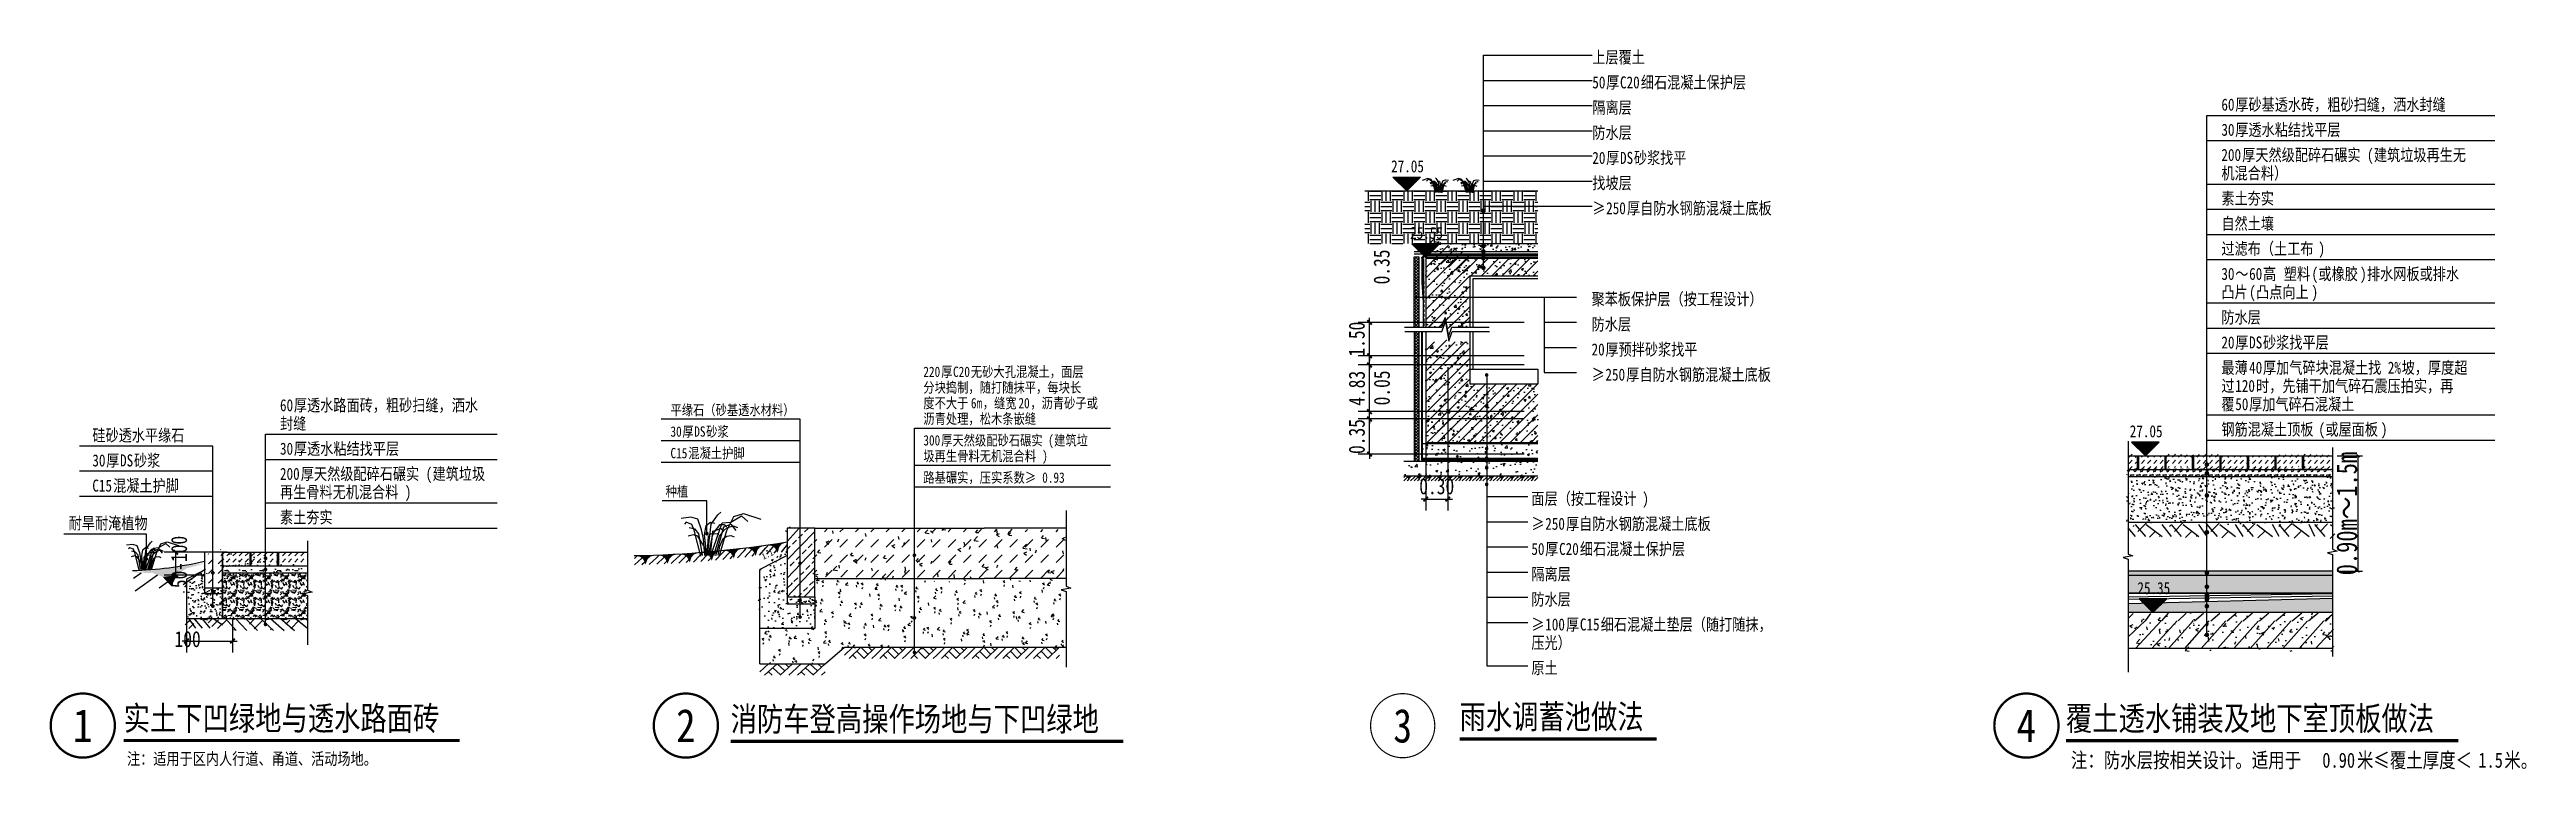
# Model space of a CAD drawing. Extents: x 1977 to 1034874806, y 3985 to 587211952.
# Drawn here: x 517424239 to 517445847, y 293609170 to 293615459 of the extents above; entities that cross this region are included whole.
import ezdxf
from ezdxf.enums import TextEntityAlignment as Align

# ---------------------------------------------------------------- set-up
doc = ezdxf.new("R2010")
doc.units = 0
doc.header["$LTSCALE"] = 10
doc.header["$MEASUREMENT"] = 0
doc.linetypes.add('DOTE', pattern=[2.4200000000000004, 2, -0.2, 0.02, -0.2])
for name, color, linetype in [('---A-中', 2, 'Continuous'), ('---A-特细', 8, 'Continuous'), ('DIM_ELEV', 3, 'Continuous'), ('DIM_IDEN', 3, 'Continuous'), ('DIM_LEAD', 3, 'Continuous'), ('DIM_SYMB', 3, 'Continuous'), ('PUB_DIM', 3, 'Continuous'), ('PUB_TEXT', 7, 'Continuous'), ('YS-详图填充', 251, 'Continuous'), ('YS-详图轮廓线', 2, 'Continuous')]:
    doc.layers.add(name, color=color, linetype=linetype)
doc.styles.add('-宋体', font='', dxfattribs={"width": 0.8})
doc.styles.add('-黑体', font='simhei.ttf', dxfattribs={"width": 0.8})
doc.styles.add('华文细黑', font='STXIHEI.TTF', dxfattribs={"width": 0.75, "height": 10})
doc.styles.add('黑体', font='simhei.ttf', dxfattribs={"width": 0.8})
doc.styles.add('黑体_T3', font='simhei.ttf', dxfattribs={"width": 0.8})
doc.styles.get('-宋体').set_extended_font_data('SimSun')
doc.dimstyles.new('_TCH_ARCH&&20', dxfattribs={"dimtxt": 70, "dimasz": 20, "dimexe": 50, "dimexo": 0, "dimgap": 20, "dimtad": 1, "dimlfac": 0.001, "dimzin": 0, "dimdsep": 46, "dimtxsty": '黑体_T3', "dimblk": 'ARCHTICK', "dimcen": 0.09, "dimclrt": 7, "dimazin": 2, "dimtfac": 1, "dimtix": 1, "dimtmove": 2, "dimatfit": 3, "dimfxl": 0, "dimtolj": 1, "dimtzin": 0, "dimarcsym": 0})
doc.dimstyles.new('_TCH_ARCH_M_M&&40', dxfattribs={"dimtxt": 140, "dimasz": 40, "dimexe": 100, "dimexo": 120, "dimgap": 40, "dimtad": 1, "dimzin": 0, "dimdsep": 46, "dimtxsty": '黑体_T3', "dimblk": 'ARCHTICK', "dimcen": 0.09, "dimclrt": 7, "dimazin": 0, "dimtfac": 1, "dimtix": 1, "dimtmove": 2, "dimatfit": 3, "dimfxl": 0, "dimtolj": 1, "dimtzin": 0, "dimarcsym": 0})
doc.dimstyles.new('_TWT_ARCH&&20', dxfattribs={"dimtxt": 90, "dimasz": 12, "dimexe": 20, "dimexo": 20, "dimgap": 2, "dimtad": 1, "dimdec": 0, "dimzin": 0, "dimdsep": 46, "dimtxsty": '黑体_T3', "dimblk": 'ARCHTICK', "dimcen": 0.09, "dimazin": 2, "dimtfac": 1, "dimtdec": 0, "dimtix": 1, "dimtmove": 2, "dimatfit": 3, "dimfxl": 0, "dimtolj": 1, "dimtzin": 0, "dimarcsym": 0})
pattern_1 = [(49.99999999999999, (517332471.4668863, 293684281.0174572), (183.6186067457929, -16.06454655554435), [19.2, -211.2]), (355, (517332471.4668863, 293684281.0174572), (-35.520341404928, 192.5611862272031), [15.36, -168.96]), (100.4514, (517332486.7684365, 293684279.678746), (148.0984017187895, 176.4965227676041), [16.31748863999983, -179.4923806719986]), (46.18420000000002, (517332471.4668863, 293684332.2174571), (273.213708448165, -42.37286766822863), [28.79999999999983, -316.7999999999974]), (96.63559999999993, (517332494.2346931, 293684328.6863706), (239.2736526204681, 249.3741749505131), [24.47623372799984, -269.2385279999975]), (351.1842, (517332471.4668863, 293684332.2174571), (239.2734579542086, 249.3743618368831), [23.04, -253.44]), (21, (517332497.0668862, 293684319.4174572), (152.8082053423262, -103.0704360103267), [19.2, -211.2]), (326.0000000000001, (517332497.0668862, 293684319.4174572), (62.28872497192492, 185.6384115319944), [15.36, -168.96]), (71.4514, (517332509.8008979, 293684310.8282461), (215.0969929168614, 82.56780715774781), [16.31748864, -179.492380672]), (37.50000000000001, (517332471.4668863, 293684281.0174572), (3.112922961226412, 85.22082658081574), [0, -166.912, 0, -171.52, 0, -169.6]), (7.499999999999999, (517332471.4668863, 293684281.0174572), (67.34580158519005, 100.9693982418842), [0, -97.792, 0, -163.072, 0, -64.64]), (327.5, (517332414.3788863, 293684281.0174572), (136.6585436601367, -5.774047164001229), [0, -64, 0, -199.68, 0, -264.96]), (317.5, (517332388.7788864, 293684281.0174572), (149.2956593516509, 25.62687547707332), [0, -83.2, 0, -132.608, 0, -188.16])]

msp = doc.modelspace()

# ---------------------------------------------------------------- texts
at = {"layer": 'PUB_TEXT', "width": 0.8}
for s, height, style, p in [('上层覆土', 105.1476793248945, '黑体', (517437697.5839891, 293615338.6600642)), ('50', 105.1476793248945, '黑体', (517437697.5839891, 293615118.8600642)), ('厚', 105.1476793248945, '黑体', (517437818.562892, 293615118.8600642)), ('C20', 105.1476793248945, '黑体', (517437939.541795, 293615118.8600642)), ('细石混凝土保护层', 105.1476793248945, '黑体', (517438121.0101494, 293615118.8600642)), ('隔离层', 105.1476793248945, '黑体', (517437697.5839891, 293614899.0600642)), ('防水层', 105.1476793248945, '黑体', (517437697.5839891, 293614679.2600642)), ('20', 105.1476793248945, '黑体', (517437697.5839891, 293614459.4600642)), ('厚', 105.1476793248945, '黑体', (517437818.562892, 293614459.4600642)), ('DS', 105.1476793248945, '黑体', (517437939.541795, 293614459.4600642)), ('砂浆找平', 105.1476793248945, '黑体', (517438060.520698, 293614459.4600642)), ('27.05', 105.1476793248945, '-黑体', (517435942.4383663, 293614385.9241353)), ('找坡层', 105.1476793248945, '黑体', (517437697.5839891, 293614239.6600642)), ('≥', 105.1476793248945, '黑体', (517437697.5839891, 293614019.8600642)), ('厚自防水钢筋混凝土底板', 105.1476793248945, '黑体', (517438000.0312465, 293614019.8600642)), ('250', 105.1476793248945, '黑体', (517437818.562892, 293614019.8600642)), ('25.55', 105.1476793248945, '-黑体', (517436108.5540072, 293613804.1449239)), ('聚苯板保护层（按工程设计）', 105.1476793248945, '黑体', (517437691.2024099, 293613225.9838471)), ('防水层', 105.1476793248945, '黑体', (517437691.2024099, 293613006.1838471)), ('20', 105.1476793248945, '黑体', (517437691.2024099, 293612786.3838471)), ('厚预拌砂浆找平', 105.1476793248945, '黑体', (517437812.1813129, 293612786.3838471)), ('≥', 105.1476793248945, '黑体', (517437691.2024099, 293612566.5838471)), ('250', 105.1476793248945, '黑体', (517437812.1813129, 293612566.5838471)), ('厚自防水钢筋混凝土底板', 105.1476793248945, '黑体', (517437993.6496673, 293612566.5838471)), ('面层（按工程设计', 105.1476793248945, '黑体', (517437166.1029531, 293611483.4398467)), (')', 105.1476793248945, '黑体', (517438133.9341767, 293611483.4398467)), ('≥', 105.1476793248945, '黑体', (517437166.1029531, 293611263.6398467)), ('250', 105.1476793248945, '黑体', (517437287.081856, 293611263.6398467)), ('厚自防水钢筋混凝土底板', 105.1476793248945, '黑体', (517437468.5502105, 293611263.6398467)), ('50', 105.1476793248945, '黑体', (517437166.1029531, 293611043.8398467)), ('厚', 105.1476793248945, '黑体', (517437287.081856, 293611043.8398467)), ('C20', 105.1476793248945, '黑体', (517437408.060759, 293611043.8398467)), ('细石混凝土保护层', 105.1476793248945, '黑体', (517437589.5291134, 293611043.8398467)), ('隔离层', 105.1476793248945, '黑体', (517437166.1029531, 293610824.0398467)), ('防水层', 105.1476793248945, '黑体', (517437166.1029531, 293610604.2398467)), ('≥', 105.1476793248945, '黑体', (517437166.1029531, 293610384.4398467)), ('100', 105.1476793248945, '黑体', (517437287.081856, 293610384.4398467)), ('厚', 105.1476793248945, '黑体', (517437468.5502105, 293610384.4398467)), ('C15', 105.1476793248945, '黑体', (517437589.5291134, 293610384.4398467)), ('细石混凝土垫层（随打随抹，', 105.1476793248945, '黑体', (517437770.9974678, 293610384.4398467)), ('压光）', 105.1476793248945, '黑体', (517437166.1029531, 293610224.8398467)), ('原土', 105.1476793248945, '黑体', (517437166.1029531, 293610005.0398467)), ('雨水调蓄池做法', 210.2953586497891, '黑体', (517436539.3284541, 293609526.3749277))]:
    msp.add_text(s, height=height, dxfattribs=dict(at, style=style)).set_placement(p)
at = {"layer": 'PUB_TEXT', "style": '华文细黑', "width": 0.9907161805748319}
msp.add_text('3', height=294.2766040382367, dxfattribs=at).set_placement((517435962.3573603, 293609405.5512213), (517436124.5217224, 293609405.5512213), align=Align.FIT)

# ---------------------------------------------------------------- blocks, each defined once
blk = doc.blocks.new('A$C75227326')
at = {"color": 252}
for points in [[(66.71856260278219, 92.1580502967845), (54.61269077846737, 132.7127513954911), (43.43959519594864, 155.3457548586448), (28.01816847316877, 160.4174550699099), (-0.0006187457875057589, 151.2327402436786)], [(86.23086231972047, 92.15804727557406), (80.16056116672189, 143.273518320304), (69.20108785528646, 158.0283101144159), (64.57477064991326, 162.378387365563)], [(80.50817251090848, 92.15804816166929), (62.34112047010058, 145.3989352996723), (48.57583831927695, 146.2584443771193), (31.36957520131909, 156.573044735429), (21.04572677846954, 147.11819916901)], [(75.76991964133413, 92.15804889531864), (66.66269679672041, 122.8653427793324), (59.77671889985868, 132.6937252126663), (54.85809821590738, 137.1166949823528), (44.52867606912696, 140.556480578045), (37.64269817226523, 137.6081635226874)], [(72.45964650462338, 92.1580494078953), (59.82543614624956, 138.861420655172), (48.12373567467512, 143.1479949324421), (40.32305732860186, 133.0159348540037)], [(68.63187521558211, 92.76369773755141), (66.18417505851903, 107.2488001865131), (60.5352509797267, 120.0405723655276), (54.88678220242218, 123.8028146958241), (48.48524496147365, 124.7434988250752), (43.21285511438691, 122.2980166010238)], [(84.69722197346346, 92.15804751306132), (77.82987346152731, 123.8888031583774), (74.90365156626285, 130.3853797608317), (65.4752708277847, 142.7286776308465), (59.29774186016948, 142.7286776308465), (55.07117925655984, 139.1557087554393)], [(81.06979799970941, 92.30657516357314), (77.69464895503552, 131.4543053040543), (70.57965446963863, 133.6991477821284), (64.21363073565954, 136.3180894909456), (62.71568923328959, 134.0732470128714)], [(86.41692720471838, 92.15804724676127), (84.4349304139796, 122.849281715884), (80.69007665828758, 127.3389666720323), (70.57965446963863, 128.0871651335765), (67.95802919009657, 126.2166689796286)], [(87.02969291319096, 93.02092184535286), (90.69395832672672, 125.6075840364938), (88.05685280055695, 140.9772804393579), (81.46363368352831, 146.2470388906222), (73.99168292527975, 144.6367319638521)], [(89.15503970116333, 92.19933667867735), (89.90810816480735, 103.4863107628917), (94.0504400152895, 111.0110425168095), (101.7705300192065, 123.8028146958241), (108.7370962584573, 125.6841829542682), (117.2097994245305, 123.426738718772)], [(90.49954464241819, 92.25048498828255), (92.74509099174247, 119.4596560566715), (95.8220176398936, 133.8046566140401), (101.8948272927846, 151.0352125328645), (113.1193719301555, 154.485870233053), (128.6610841432303, 152.3292400571081)], [(94.22618672486351, 92.15804603761353), (98.31297142689073, 118.6914430391189), (99.9383973123222, 127.4617720337847), (106.1159262799374, 134.9328845451964), (115.5443070184156, 137.2066369374079)], [(96.8145746232658, 91.12695182948664), (107.630258631445, 133.0544814061868), (111.3928691407382, 142.6231687988766), (120.2862707711938, 146.0404689058341), (123.3645633235756, 142.9648988095723)]]:
    blk.add_lwpolyline(points, dxfattribs=at)
blk = doc.blocks.new('$LinePat$素土夯实')
at = {"color": 0}
for p, q in [((0, -210.0000000002183), (210.0000000002183, 0)), ((120.0000000004366, -300), (420.0000000004366, 0)), ((420.0000000004366, 0), (607.5000000004366, -187.5)), ((495.0000000004366, -300), (795.0000000008258, 0)), ((615.0000000006003, 0), (705.0000000005821, -89.99999999998181)), ((210.0000000002183, -209.9999999999454), (300, -300)), ((314.9999999997817, -105.0000000001091), (502.4999999997817, -292.5000000001091)), ((705.0000000010441, -300), (795.0000000008258, -210.0000000002183))]:
    blk.add_line(p, q, dxfattribs=at)
blk = doc.blocks.new('$LinePat$自然土壤')
at = {"color": 0}
for p, q in [((0, -90.00000000005457), (70.98591549290177, -19.01408450693634)), ((0, -300), (210.7368421054289, -89.26315789457112)), ((420.0000000004366, -300), (629.9999999995634, -90.00000000005457)), ((210.0000000002183, -300), (286.3636363636379, -223.6363636365804))]:
    blk.add_line(p, q, dxfattribs=at)
for points in [[(0, 0), (629.9999999995634, 0), (168.0000000003929, -44.99999999989086), (462.0000000002619, -44.99999999989086)], [(168.0000000003929, -44.99999999989086), (462.0000000002619, -44.99999999989086), (252.0000000000437, -131.9999999998799), (377.9999999995198, -131.9999999998799)], [(252.0000000000437, -131.9999999998799), (377.9999999995198, -131.9999999998799), (314.9999999997817, -300)]]:
    blk.add_solid(points, dxfattribs=at)
blk = doc.blocks.new('消防登高场地（大孔混凝土）+下凹绿地')
at = {"layer": '---A-特细'}
h = blk.add_hatch(dxfattribs=at)
h.set_pattern_fill('AR-SAND', color=256, scale=24, style=0)
h.set_pattern_definition([(37.50000000000001, (-1180171.878398657, -1161075.814449847), (-1.92003755518086, 58.72958847952109), [0, -46.32960000000001, 0, -51.81600000000002, 0, -49.53000000000002]), (7.499999999999999, (-1180171.878398657, -1161075.814449847), (53.94279397656032, 86.0190120682025), [0, -24.99360000000001, 0, -41.75760000000001, 0, -16.002]), (327.5, (-1180209.368798614, -1161075.814449847), (94.91908442897497, 0.172462161425484), [0, -15.24, 0, -54.864, 0, -71.62800000000001]), (317.5, (-1180209.368798614, -1161075.814449847), (91.62677429667569, 26.75151879086595), [0, -7.620000000000001, 0, -35.9664, 0, -41.148])])
h.paths.add_polyline_path([(239.9999992847443, 584.0000008940697), (239.9999992847443, 524.0000008940697), (479.9999992847443, 524.0000008940697), (479.9999992847443, 584.0000008940697)])
at = {"layer": 'YS-详图填充'}
h = blk.add_hatch(dxfattribs=at)
h.set_pattern_fill('天然石材', color=256, scale=24, style=0)
h.set_pattern_definition([(45, (-1180051.878398657, -1160960.731725812), (-84.85284768351119, 84.85284768351121), []), (45, (-1180010.14905864, -1161003.814449847), (-84.85284768351119, 84.85284768351121), [47.36844000000001, -27.06768])])
edge = h.paths.add_edge_path()
edge.add_line((239.9999992847443, 584.0000008940697), (479.9999992847443, 584.0000008940697))
edge.add_line((479.9999992847443, 584.0000008940697), (479.9999992847443, 1136.00000089407))
edge.add_arc((431.9999992847443, 1136.00000089407), 48, 0, 90)
edge.add_line((431.9999992847443, 1184.00000089407), (239.9999992847443, 1184.00000089407))
edge.add_line((239.9999992847443, 1184.00000089407), (239.9999992847443, 584.0000008940697))
h = blk.add_hatch(dxfattribs=at)
h.set_pattern_fill('砂石碎砖', color=256, scale=40, style=0)
h.set_pattern_definition([(49.99999999999999, (-36052942.47551203, 1134856.541475594), (286.9040724274658, -25.10085347880796), [30, -330]), (355, (-36052942.47551203, 1134856.541475594), (-55.50053065585482, 300.8768532359687), [24, -264]), (100.4514, (-36052918.56684005, 1134854.449739575), (231.4037526856086, 275.7758168243814), [25.496076, -280.456844]), (46.18420000000002, (-36052942.47551203, 1134936.541475594), (426.8964171412359, -66.20760351611227), [44.99999999999999, -494.9999999999999]), (96.6356, (-36052906.90081406, 1134931.024152815), (373.8650806301995, 389.6471481752898), [38.2441152, -420.6852]), (351.1842, (-36052942.47551203, 1134936.541475594), (373.8647780534509, 389.6474403701299), [36, -396]), (21, (-36052902.47551203, 1134916.541475594), (238.7628205606903, -161.0475555192712), [30, -330]), (326.0000000000001, (-36052902.47551203, 1134916.541475594), (97.32613508993794, 290.0600164530011), [24, -264]), (71.4514, (-36052882.57861882, 1134903.120833218), (336.089051432596, 129.012198683981), [25.496076, -280.456844])])
h.paths.add_polyline_path([(479.9999985694885, 824.0000008940697), (479.999998986721, 744.0000008940697), (741.1428562998772, 744.0000008940697), (2672.669436395168, 744.0000008940697), (2672.669436275959, 1184.00000089407), (479.999998986721, 1184.00000089407)])
h = blk.add_hatch(dxfattribs=at)
h.set_pattern_fill('DASH', color=256, scale=100, angle=45, style=0)
h.set_pattern_definition([(45, (-36052942.47551203, 1134856.541475594), (1.4210854715202e-14, 134.7038418160373), [95.25, -95.25])])
h.paths.add_polyline_path([(479.9999985694885, 824.0000008940697), (479.999998986721, 744.0000008940697), (741.1428562998772, 744.0000008940697), (2672.669436395168, 744.0000008940697), (2672.669436275959, 1184.00000089407), (479.999998986721, 1184.00000089407)])
h = blk.add_hatch(dxfattribs=at)
h.set_pattern_fill('混凝土', color=256, scale=24, style=0)
h.set_pattern_definition([(49.99999999999999, (1147633716.561123, 727640566.6974759), (172.1424438241809, -15.06051239582283), [18, -198]), (355, (1147633716.561123, 727640566.6974759), (-33.30032006712, 180.5261120880029), [14.4, -158.4]), (100.4514, (1147633730.906326, 727640565.4424343), (138.8422516113652, 165.4654900946289), [15.2976456, -168.27410688]), (46.18420000000002, (1147633716.561123, 727640614.6974759), (256.1378516701547, -39.72456343896435), [26.99999999999998, -296.9999999999997]), (96.6356, (1147633737.905941, 727640611.3870823), (224.3190493316888, 233.788289016106), [22.94646912, -252.41112]), (351.1842, (1147633716.561123, 727640614.6974759), (224.3188668320706, 233.7884642220779), [21.6, -237.6]), (21, (1147633740.561123, 727640602.6974759), (143.2576925084308, -96.62853375968133), [18, -198]), (326.0000000000001, (1147633740.561123, 727640602.6974759), (58.39567966117962, 174.0360108112447), [14.4, -158.4]), (71.4514, (1147633752.499259, 727640594.6450906), (201.6534308595576, 77.40731921038858), [15.2976456, -168.27410688]), (37.50000000000001, (1147633716.561123, 727640566.6974759), (2.918365276149761, 79.89452491951477), [0, -156.48, 0, -160.8, 0, -159]), (7.499999999999999, (1147633716.561123, 727640566.6974759), (63.13668898611567, 94.65881085176648), [0, -91.68, 0, -152.88, 0, -60.60000000000001]), (327.5, (1147633663.041123, 727640566.6974759), (128.1173846813782, -5.413169216251142), [0, -60.00000000000001, 0, -187.2, 0, -248.4]), (317.5, (1147633639.041123, 727640566.6974759), (139.9646806421727, 24.02519575975625), [0, -78.00000000000001, 0, -124.32, 0, -176.4])])
h.paths.add_polyline_path([(239.9999992847443, 524.6805464625359), (239.9999992847443, 1016.680546462536), (-7.152557373046875e-07, 896.6805464625359), (-5.960464477539062e-08, 308.6805464625359), (479.9999992251396, 308.6805464625359), (479.9999992847443, 524.6805464625359)])
h = blk.add_hatch(dxfattribs=at)
h.set_pattern_fill('砂石碎砖', color=256, scale=24, style=0)
h.set_pattern_definition([(49.99999999999999, (0, -623.9999985098839), (172.1424434564795, -15.06051208728478), [18, -198]), (355, (0, -623.9999985098839), (-33.3003183935129, 180.5261119415812), [14.4, -158.4]), (100.4514, (14.34520322084427, -625.2550401091576), (138.8422516113652, 165.4654900946289), [15.2976456, -168.2741064]), (46.18420000000002, (0, -575.9999985098839), (256.1378502847416, -39.72456210966737), [26.99999999999998, -296.9999999999997]), (96.6356, (21.34481877088547, -579.3103922009468), (224.3190483781197, 233.7882889051739), [22.94646912, -252.41112]), (351.1842, (0, -575.9999985098839), (224.3188668320705, 233.7884642220779), [21.6, -237.6]), (21, (24, -587.9999985098839), (143.2576923364142, -96.62853331156272), [18, -198]), (326.0000000000001, (24, -587.9999985098839), (58.39568105396276, 174.0360098718007), [14.4, -158.4]), (71.4514, (35.93813592195511, -596.0523839592934), (201.6534308595576, 77.40731921038858), [15.2976456, -168.2741064])])
h.paths.add_polyline_path([(479.9999985694885, 308.6805465817451), (-4.172325134277344e-07, 308.6805463433266), (-2.980232238769531e-07, 0), (571.7310913801193, 0), (741.1428560018539, 144), (2672.669436454773, 144.0000004768372), (2672.669436275959, 744.0000008940697), (479.999998986721, 744.0000008940697)])
at = {"layer": '---A-中'}
for p, q in [((479.9999992847443, 1184.00000089407), (239.9999992847443, 1184.00000089407)), ((239.9999992847443, 1184.00000089407), (239.9999992847443, 524.0000008940697)), ((479.9999992847443, 584.6805464625359), (479.9999992847443, 1184.00000089407)), ((239.9999992847443, 944.0000008940697), (-7.152557373046875e-07, 824.0000008940697)), ((239.9999992847443, 584.0000008940697), (479.9999992847443, 584.0000008940697)), ((239.9999992847443, 524.0000008940697), (479.9999992847443, 524.0000008940697)), ((479.9999992847443, 584.6805464625359), (479.9999992251396, 308.6805465817451))]:
    blk.add_line(p, q, dxfattribs=at)
blk.add_lwpolyline([(-2.980232238769531e-07, 0), (571.7310913801193, 0), (741.1428560018539, 144), (2672.669436395168, 144.0000008940697)], dxfattribs=at)
at = {"layer": 'DIM_IDEN', "const_width": 20}
blk.add_lwpolyline([(-364.0961733947988, -540.3526293112982, 1), (-924.0961733947988, -540.3526293112982, 1)], format="xyb", close=True, dxfattribs=at)
at = {"layer": 'DIM_LEAD'}
for p, q in [((351.8169596791267, 2135.074560809136), (-858.333735380279, 2135.074560809136)), ((351.8169596791267, 1946.674560809136), (-858.333735380279, 1946.674560809136)), ((351.8169596791267, 1758.274560809135), (351.8169596791267, 2135.074560809136)), ((1349.703889429569, 1544.630072772503), (1349.703889429569, 2058.230072772503)), ((1349.703889429569, 2058.230072772503), (3061.688793841633, 2058.230072772503)), ((351.8169596791267, 1758.274560809135), (-858.333735380279, 1758.274560809135)), ((351.8169596791267, 407.3199039697647), (351.8169596791267, 1758.274560809135)), ((1349.703889429569, 1733.030072772503), (3061.688793841633, 1733.030072772503)), ((1349.703889429569, 98.02416741847992), (1349.703889429569, 1544.630072772503)), ((1349.703889429569, 1544.630072772503), (3061.688793841633, 1544.630072772503)), ((-460.2377559542656, 1423.086691617966), (-850.7062462454669, 1423.086691617966)), ((-460.2377559542656, 1135.108359873295), (-460.2377559542656, 1423.086691617966)), ((-460.2377559542656, 1423.086691617966), (-460.2377559542656, 1423.086691617966))]:
    blk.add_line(p, q, dxfattribs=at)
blk.add_lwpolyline([(2672.669436395168, 1338.626192986965), (2672.669436395168, 676.020445138216), (2714.669436395168, 660.7336952990355), (2630.669436395168, 645.9222289195245), (2672.669436395168, 631.020445138216), (2672.669436395168, -31.58530271053314)], dxfattribs=at)
at = {"layer": 'DIM_LEAD', "const_width": 16}
for points in [[(-460.2377559542656, 1127.108359873295, 1), (-460.2377559542656, 1143.108359873295, 1)], [(-460.2377559542656, 1127.108359873295, 1), (-460.2377559542656, 1143.108359873295, 1)], [(351.8169596791267, 868.2611953616142, 1), (351.8169596791267, 884.2611953616142, 1)], [(1349.703889429569, 939.0300728082657, 1), (1349.703889429569, 955.0300728082657, 1)], [(351.8169596791267, 542.1379750370979, 1), (351.8169596791267, 558.1379750370979, 1)], [(351.8169596791267, 399.3199039697647, 1), (351.8169596791267, 415.3199039697647, 1)], [(1349.703889429569, 391.6699529290199, 1), (1349.703889429569, 407.6699529290199, 1)], [(1349.703889429569, 90.02416741847992, 1), (1349.703889429569, 106.0241674184799, 1)]]:
    blk.add_lwpolyline(points, format="xyb", close=True, dxfattribs=at)
at = {"layer": 'DIM_LEAD'}
blk.add_lwpolyline([(152.2468917965889, 942.071128308773, 0, 0, 0), (38.93141610993784, 889.6590307998343, 10.66666666666667, 0, 0), (2.626784920692444, 872.8669566512108, 0, 0, 0)], format="xyseb", dxfattribs=at)
at = {"layer": 'DIM_SYMB', "const_width": 28}
blk.add_lwpolyline([(-253.4834043775595, -677.7382525576038), (3171.96807241569, -677.7382525576038)], dxfattribs=at)
at = {"layer": 'YS-详图轮廓线'}
blk.add_line((0, 0), (-7.152557373046875e-07, 824.0000008940697), dxfattribs=at)
for points in [[(479.999998986721, 1184.00000089407), (1957.942215025425, 1184.00000089407)], [(2672.669436395168, 1184.00000089407), (1957.942215025425, 1184.00000089407)], [(479.999998986721, 744.0000008940697), (1957.942215025425, 744.0000008940697)], [(2672.669436395168, 744.0000008940697), (1957.942215025425, 744.0000008940697)], [(479.9999992847443, 308.6805465817451), (-3.576278686523438e-07, 308.6805463433266)]]:
    blk.add_lwpolyline(points, dxfattribs=at)
blk.add_arc((-1262.072839617729, 10286.7037113905), 9344.222094192815, 271.0329103115978, 279.2503642465793, dxfattribs=at)
at = {"layer": 'YS-详图填充'}
for name, p, xscale, yscale, zscale in [('A$C75227326', (9.47285658121109, 446.3554376363754), -5.399999879300594, 5.399999879300594, 5.4), ('$LinePat$素土夯实', (0, 8.940696716308594e-07), 0.3595793029418546, 0.3333333333333333, 0.3333333333333333), ('$LinePat$素土夯实', (285.8655458390713, 8.940696716308594e-07), 0.3595793029418546, 0.3333333333333333, 0.3333333333333333), ('$LinePat$素土夯实', (741.1428564190865, 144.0000008940697), 0.3369129008892018, 0.3333333333333333, 0.3333333333333333), ('$LinePat$素土夯实', (1008.98861262628, 144.0000008940697), 0.3369129008892018, 0.3333333333333333, 0.3333333333333333), ('$LinePat$素土夯实', (1276.834368833474, 144.0000008940697), 0.3369129008892018, 0.3333333333333333, 0.3333333333333333), ('$LinePat$素土夯实', (1544.680125040667, 144.0000008940697), 0.3369129008892018, 0.3333333333333333, 0.3333333333333333), ('$LinePat$素土夯实', (1812.525881247861, 144.0000008940697), 0.3369129008892018, 0.3333333333333333, 0.3333333333333333), ('$LinePat$素土夯实', (2080.371637455054, 144.0000008940697), 0.3369129008892018, 0.3333333333333333, 0.3333333333333333), ('$LinePat$素土夯实', (2348.217393662248, 144.0000008940697), 0.3369129008892018, 0.3333333333333333, 0.3333333333333333)]:
    blk.add_blockref(name, p, dxfattribs=dict(at, xscale=xscale, yscale=yscale, zscale=zscale))
at = {"layer": 'YS-详图填充', "yscale": 0.2666666666666667, "zscale": 0.2666666666666667}
for p, xscale, rotation in [((-1093.613369788166, 943.5098735561614), 0.3038866220460688, 1.619871466049987), ((-902.231267777082, 948.9221907176279), 0.3038866220460821, 2.79379337606197), ((-711.0002187443162, 958.2542876451844), 0.3038866220460686, 3.967715286073831), ((-520.0004969601748, 971.5022469453179), 0.3038866220460821, 5.141637196085935), ((-329.3122795892575, 988.6605074381287), 0.3038866220460688, 6.315559106098333), ((-139.0156130339886, 1009.721866491788), 0.3038866220460817, 7.48948101611008), ((50.80962066700897, 1034.677483046024), 0.303886622046069, 8.663402926122886)]:
    blk.add_blockref('$LinePat$自然土壤', p, dxfattribs=dict(at, xscale=xscale, rotation=rotation))
at = {"layer": 'PUB_TEXT', "width": 0.8}
for s, height, style, p in [('220', 90.12658227848102, '黑体_T3', (1427.466367541253, 2504.630072772503)), ('厚', 90.12658227848102, '黑体_T3', (1583.010671338722, 2504.630072772503)), ('C20', 90.12658227848102, '黑体_T3', (1686.706873870367, 2504.630072772503)), ('无砂大孔混凝土，面层', 90.12658227848102, '黑体_T3', (1842.251177667836, 2504.630072772503)), ('分块捣制，随打随抹平，每块长', 90.12658227848102, '黑体_T3', (1427.466367541253, 2367.830072772503)), ('平缘石（砂基透水材料）', 90.12658227848102, '黑体_T3', (-778.3535889243176, 2171.074560809136)), ('度不大于', 90.12658227848102, '黑体_T3', (1427.466367541253, 2231.030072772503)), ('沥青处理，松木条嵌缝', 90.12658227848102, '黑体_T3', (1427.466367541253, 2094.230072772503)), ('6m', 90.12658227848102, '黑体_T3', (1842.251177667835, 2231.030072772503)), ('，缝宽', 90.12658227848102, '黑体_T3', (1945.947380199481, 2231.030072772503)), ('20', 90.12658227848102, '黑体_T3', (2257.035987794418, 2231.030072772503)), ('，沥青砂子或', 90.12658227848102, '黑体_T3', (2360.732190326064, 2231.030072772503)), ('30', 90.12658227848102, '黑体_T3', (-778.3535889243176, 1982.674560809136)), ('厚', 90.12658227848102, '黑体_T3', (-674.657386392672, 1982.674560809136)), ('DS', 90.12658227848102, '黑体_T3', (-570.9611838610264, 1982.674560809136)), ('砂浆', 90.12658227848102, '黑体_T3', (-467.2649813293808, 1982.674560809136)), ('300', 90.12658227848102, '黑体_T3', (1427.466367541253, 1905.830072772503)), ('厚天然级配砂石碾实', 90.12658227848102, '黑体_T3', (1583.010671338722, 1905.830072772503)), ('(', 90.12658227848102, '黑体_T3', (2516.276494123532, 1905.830072772503)), ('建筑垃', 90.12658227848102, '黑体_T3', (2568.124595389355, 1905.830072772503)), ('C15', 90.12658227848102, '黑体_T3', (-778.3535889243176, 1794.274560809135)), ('混凝土护脚', 90.12658227848102, '黑体_T3', (-622.8092851268492, 1794.274560809135)), ('圾再生骨料无机混合料', 90.12658227848102, '黑体_T3', (1427.466367541253, 1769.030072772503)), (')', 90.12658227848102, '黑体_T3', (2464.428392857709, 1769.030072772503)), ('种植', 90.12658227848102, '黑体_T3', (-820.8887642520385, 1459.086691617966)), ('路基碾实，压实系数≥', 90.12658227848102, '黑体_T3', (1427.466367541253, 1580.630072772503)), ('0.93', 90.12658227848102, '黑体_T3', (2464.428392857709, 1580.630072772503)), ('消防车登高操作场地与下凹绿地', 210.2953586497891, '黑体', (-253.4834043775595, -588.6580837812324))]:
    blk.add_text(s, height=height, dxfattribs=dict(at, style=style)).set_placement(p)
at = {"layer": 'PUB_TEXT', "style": '-宋体', "width": 0.8}
blk.add_text('1:1', height=53.16455696202532, rotation=24.82207832070869, dxfattribs=at).set_placement((31.63854919678982, 908.1611627569903))
at = {"layer": 'PUB_TEXT', "style": '黑体_T3', "width": 1.022988505747127}
blk.add_text('2', height=289.5756646805565, dxfattribs=at).set_placement((-729.3046448410316, -685.1404616515765), (-558.887701948566, -685.1404616515765), align=Align.FIT)
blk = doc.blocks.new('_ArchTick')
at = {"color": 0, "linetype": 'ByBlock', "const_width": 0.4}
blk.add_lwpolyline([(-0.5, -0.5), (0.5, 0.5)], dxfattribs=at)
blk = doc.blocks.new('*D592')
at = {"layer": 'Defpoints', "color": 0, "transparency": 16777216}
for p in [(4567.142958343029, -1620.761878222227), (4678.822550356388, -1620.761878222227), (4567.142958343029, -2123.71088835597)]:
    blk.add_point(p, dxfattribs=at)
at = {"layer": 'DIM_LEAD', "color": 0, "lineweight": -2, "transparency": 16777216}
for p, q in [((4587.142958343029, -1620.761878222227), (4698.822550356388, -1620.761878222227)), ((4678.822550356387, -2123.71088835597), (4678.822550356388, -1620.761878222227)), ((4587.142958343029, -2123.71088835597), (4698.822550356387, -2123.71088835597))]:
    blk.add_line(p, q, dxfattribs=at)
at = {"layer": 'DIM_LEAD', "color": 0, "lineweight": -2, "transparency": 16777216, "xscale": 12, "yscale": 12, "zscale": 12}
for p, rotation in [((4678.822550356388, -1620.761878222227), 90), ((4678.822550356387, -2123.71088835597), 270)]:
    blk.add_blockref('_ArchTick', p, dxfattribs=dict(at, rotation=rotation))
at = {"layer": 'DIM_LEAD', "color": 0, "transparency": 16777216, "insert": (4630.046947449446, -1872.895717233419), "char_height": 90, "attachment_point": 5, "rotation": 90, "style": '黑体_T3'}
blk.add_mtext('\\A1;0.90m～1.5m', dxfattribs=at)
blk = doc.blocks.new('*D593')
at = {"layer": 'Defpoints', "color": 0, "transparency": 16777216}
for p in [(1181.149591237864, -1897.836290221762), (1306.958637068662, -1897.836290221762), (1306.95865844799, -1997.836351316523)]:
    blk.add_point(p, dxfattribs=at)
at = {"layer": 'DIM_LEAD', "color": 0, "lineweight": -2, "transparency": 16777216}
for p, q in [((1306.958637068662, -1897.836290221762), (1131.149591237864, -1897.836290221762)), ((1181.149591237864, -1997.836351316523), (1181.149591237864, -1897.836290221762)), ((1306.95865844799, -1997.836351316523), (1131.149591237864, -1997.836351316523))]:
    blk.add_line(p, q, dxfattribs=at)
at = {"layer": 'DIM_LEAD', "color": 0, "lineweight": -2, "transparency": 16777216, "xscale": 20, "yscale": 20, "zscale": 20}
for p, rotation in [((1181.149591237864, -1897.836290221762), 90), ((1181.149591237864, -1997.836351316523), 270)]:
    blk.add_blockref('_ArchTick', p, dxfattribs=dict(at, rotation=rotation))
at = {"layer": 'DIM_LEAD', "color": 7, "transparency": 16777216, "insert": (1195.997872191613, -1940.635195060002), "char_height": 70, "attachment_point": 5, "rotation": 90, "style": '黑体_T3'}
blk.add_mtext('\\A1;50-100', dxfattribs=at)
blk = doc.blocks.new('*D594')
at = {"layer": 'Defpoints', "color": 0, "transparency": 16777216}
for p in [(1228.580298994561, -2187.836306035519), (1428.580291484376, -2187.836263239384), (1428.580291484376, -2285.715726455053)]:
    blk.add_point(p, dxfattribs=at)
at = {"layer": 'DIM_LEAD', "color": 0, "lineweight": -2, "transparency": 16777216}
for p, q in [((1228.580298994561, -2187.836306035519), (1228.580298994561, -2335.715726455053)), ((1428.580291484376, -2187.836263239384), (1428.580291484376, -2335.715726455053)), ((1228.580298994561, -2285.715726455053), (1208.580298994561, -2285.715726455053)), ((1228.580298994561, -2285.715726455053), (1428.580291484376, -2285.715726455053)), ((1428.580291484376, -2285.715726455053), (1448.580291484376, -2285.715726455053))]:
    blk.add_line(p, q, dxfattribs=at)
at = {"layer": 'DIM_LEAD', "color": 0, "lineweight": -2, "transparency": 16777216, "xscale": 20, "yscale": 20, "zscale": 20}
blk.add_blockref('_ArchTick', (1228.580298994561, -2285.715726455053), dxfattribs=at)
at = {"layer": 'DIM_LEAD', "color": 0, "lineweight": -2, "transparency": 16777216, "xscale": 20, "yscale": 20, "zscale": 20, "rotation": 180}
blk.add_blockref('_ArchTick', (1428.580291484376, -2285.715726455053), dxfattribs=at)
at = {"layer": 'DIM_LEAD', "color": 7, "transparency": 16777216, "insert": (1233.050018532488, -2277.807728089992), "char_height": 70, "attachment_point": 5, "style": '黑体_T3'}
blk.add_mtext('\\A1;100', dxfattribs=at)
blk = doc.blocks.new('$LinePat$防水材料2')
at = {"color": 0}
for p, q in [((0, 0), (600, 0)), ((150, -100), (150, 0)), ((450, -100), (450, 0)), ((150, -25), (450, -25)), ((150, -50), (450, -50)), ((150, -75), (450, -75)), ((149.9999999999982, -100), (150, -100))]:
    blk.add_line(p, q, dxfattribs=at)
blk = doc.blocks.new('*D201')
at = {"layer": 'Defpoints', "color": 0, "transparency": 16777216}
for p in [(517436244.6755262, 293612803.8449183), (517436436.6755262, 293612803.8449183), (517436436.6755262, 293611531.9539274)]:
    blk.add_point(p, dxfattribs=at)
at = {"layer": 'PUB_DIM', "color": 0, "lineweight": -2, "transparency": 16777216}
for p, q in [((517436244.6755262, 293612683.8449183), (517436244.6755262, 293611431.9539274)), ((517436436.6755262, 293612683.8449183), (517436436.6755262, 293611431.9539274)), ((517436244.6755262, 293611531.9539274), (517436204.6755262, 293611531.9539274)), ((517436244.6755262, 293611531.9539274), (517436436.6755262, 293611531.9539274)), ((517436436.6755262, 293611531.9539274), (517436476.6755262, 293611531.9539274))]:
    blk.add_line(p, q, dxfattribs=at)
at = {"layer": 'PUB_DIM', "color": 0, "lineweight": -2, "transparency": 16777216, "xscale": 40, "yscale": 40, "zscale": 40}
blk.add_blockref('_ArchTick', (517436244.6755262, 293611531.9539274), dxfattribs=at)
at = {"layer": 'PUB_DIM', "color": 0, "lineweight": -2, "transparency": 16777216, "xscale": 40, "yscale": 40, "zscale": 40, "rotation": 180}
blk.add_blockref('_ArchTick', (517436436.6755262, 293611531.9539274), dxfattribs=at)
at = {"layer": 'PUB_DIM', "color": 7, "transparency": 16777216, "insert": (517436340.6755262, 293611642.7404442), "char_height": 140, "attachment_point": 5, "style": '黑体_T3'}
blk.add_mtext('\\A1;0.30', dxfattribs=at)
blk = doc.blocks.new('*D202')
at = {"layer": 'Defpoints', "color": 0, "transparency": 16777216}
for p in [(517435754.2340719, 293612231.5480119), (517437223.8755262, 293612231.5480119), (517437223.8755262, 293611924.7814962)]:
    blk.add_point(p, dxfattribs=at)
at = {"layer": 'PUB_DIM', "color": 0, "lineweight": -2, "transparency": 16777216}
for p, q in [((517437103.8755262, 293612231.5480119), (517435654.2340719, 293612231.5480119)), ((517435754.2340719, 293612231.5480119), (517435754.2340719, 293612271.5480119)), ((517435754.2340719, 293611924.7814962), (517435754.2340719, 293612231.5480119)), ((517437103.8755262, 293611924.7814962), (517435654.2340719, 293611924.7814962)), ((517435754.2340719, 293611924.7814962), (517435754.2340719, 293611884.7814962))]:
    blk.add_line(p, q, dxfattribs=at)
at = {"layer": 'PUB_DIM', "color": 0, "lineweight": -2, "transparency": 16777216, "xscale": 40, "yscale": 40, "zscale": 40}
for p, rotation in [((517435754.2340719, 293612231.5480119), 270), ((517435754.2340719, 293611924.7814962), 90)]:
    blk.add_blockref('_ArchTick', p, dxfattribs=dict(at, rotation=rotation))
at = {"layer": 'PUB_DIM', "color": 7, "transparency": 16777216, "insert": (517435643.4475549, 293612078.1647541), "char_height": 140, "attachment_point": 5, "rotation": 90, "style": '黑体_T3'}
blk.add_mtext('\\A1;0.35', dxfattribs=at)
blk = doc.blocks.new('*D203')
at = {"layer": 'Defpoints', "color": 0, "transparency": 16777216}
for p in [(517435754.2340719, 293612295.5480119), (517437223.8755262, 293612295.5480119), (517437223.8755262, 293612231.5480119)]:
    blk.add_point(p, dxfattribs=at)
at = {"layer": 'PUB_DIM', "color": 0, "lineweight": -2, "transparency": 16777216}
for p, q in [((517437103.8755262, 293612295.5480119), (517435654.2340719, 293612295.5480119)), ((517437103.8755262, 293612231.5480119), (517435654.2340719, 293612231.5480119)), ((517435754.2340719, 293612295.5480119), (517435754.2340719, 293612335.5480119)), ((517435754.2340719, 293612231.5480119), (517435754.2340719, 293612295.5480119)), ((517435754.2340719, 293612231.5480119), (517435754.2340719, 293612191.5480119))]:
    blk.add_line(p, q, dxfattribs=at)
at = {"layer": 'PUB_DIM', "color": 0, "lineweight": -2, "transparency": 16777216, "xscale": 40, "yscale": 40, "zscale": 40}
for p, rotation in [((517435754.2340719, 293612295.5480119), 270), ((517435754.2340719, 293612231.5480119), 90)]:
    blk.add_blockref('_ArchTick', p, dxfattribs=dict(at, rotation=rotation))
at = {"layer": 'PUB_DIM', "color": 7, "transparency": 16777216, "insert": (517435862.7163515, 293612502.8548276), "char_height": 140, "attachment_point": 5, "rotation": 90, "style": '黑体_T3'}
blk.add_mtext('\\A1;0.05', dxfattribs=at)
blk = doc.blocks.new('*D204')
at = {"layer": 'Defpoints', "color": 0, "transparency": 16777216}
for p in [(517435754.2340719, 293612703.470185), (517437223.8755262, 293612703.470185), (517437223.8755262, 293612295.5480119)]:
    blk.add_point(p, dxfattribs=at)
at = {"layer": 'PUB_DIM', "color": 0, "lineweight": -2, "transparency": 16777216}
for p, q in [((517437103.8755262, 293612703.470185), (517435654.2340719, 293612703.470185)), ((517435754.2340719, 293612295.5480119), (517435754.2340719, 293612703.470185)), ((517437103.8755262, 293612295.5480119), (517435654.2340719, 293612295.5480119))]:
    blk.add_line(p, q, dxfattribs=at)
at = {"layer": 'PUB_DIM', "color": 0, "lineweight": -2, "transparency": 16777216, "xscale": 40, "yscale": 40, "zscale": 40}
for p, rotation in [((517435754.2340719, 293612703.470185), 90), ((517435754.2340719, 293612295.5480119), 270)]:
    blk.add_blockref('_ArchTick', p, dxfattribs=dict(at, rotation=rotation))
at = {"layer": 'PUB_DIM', "color": 7, "transparency": 16777216, "insert": (517435644.2340718, 293612499.5090985), "char_height": 140, "attachment_point": 5, "rotation": 90, "style": '黑体_T3'}
blk.add_mtext('\\A1;4.83', dxfattribs=at)
blk = doc.blocks.new('*D205')
at = {"layer": 'Defpoints', "color": 0, "transparency": 16777216}
for p in [(517435754.2340719, 293612783.46321), (517437223.8755262, 293612783.46321), (517437223.8755262, 293612703.470185)]:
    blk.add_point(p, dxfattribs=at)
at = {"layer": 'PUB_DIM', "color": 0, "lineweight": -2, "transparency": 16777216}
for p, q in [((517437103.8755262, 293612783.46321), (517435654.2340719, 293612783.46321)), ((517437103.8755262, 293612703.470185), (517435654.2340719, 293612703.470185)), ((517435754.2340719, 293612783.46321), (517435754.2340719, 293612823.46321)), ((517435754.2340719, 293612703.470185), (517435754.2340719, 293612783.46321)), ((517435754.2340719, 293612703.470185), (517435754.2340719, 293612663.470185))]:
    blk.add_line(p, q, dxfattribs=at)
at = {"layer": 'PUB_DIM', "color": 0, "lineweight": -2, "transparency": 16777216, "xscale": 40, "yscale": 40, "zscale": 40}
for p, rotation in [((517435754.2340719, 293612783.46321), 270), ((517435754.2340719, 293612703.470185), 90)]:
    blk.add_blockref('_ArchTick', p, dxfattribs=dict(at, rotation=rotation))
at = {"layer": 'PUB_DIM', "color": 7, "transparency": 16777216, "insert": (517435860.3742558, 293613559.4356368), "char_height": 140, "attachment_point": 5, "rotation": 90, "style": '黑体_T3'}
blk.add_mtext('\\A1;0.35', dxfattribs=at)
blk = doc.blocks.new('*D206')
at = {"layer": 'Defpoints', "color": 0, "transparency": 16777216}
for p in [(517435754.2340719, 293613074.3528157), (517437223.8755262, 293613074.3528157), (517437223.8755262, 293612783.46321)]:
    blk.add_point(p, dxfattribs=at)
at = {"layer": 'PUB_DIM', "color": 0, "lineweight": -2, "transparency": 16777216}
for p, q in [((517437103.8755262, 293613074.3528157), (517435654.2340719, 293613074.3528157)), ((517435754.2340719, 293613074.3528157), (517435754.2340719, 293613114.3528157)), ((517435754.2340719, 293612783.46321), (517435754.2340719, 293613074.3528157)), ((517437103.8755262, 293612783.46321), (517435654.2340719, 293612783.46321)), ((517435754.2340719, 293612783.46321), (517435754.2340719, 293612743.46321))]:
    blk.add_line(p, q, dxfattribs=at)
at = {"layer": 'PUB_DIM', "color": 0, "lineweight": -2, "transparency": 16777216, "xscale": 40, "yscale": 40, "zscale": 40}
for p, rotation in [((517435754.2340719, 293613074.3528157), 270), ((517435754.2340719, 293612783.46321), 90)]:
    blk.add_blockref('_ArchTick', p, dxfattribs=dict(at, rotation=rotation))
at = {"layer": 'PUB_DIM', "color": 7, "transparency": 16777216, "insert": (517435643.4475549, 293612928.9080129), "char_height": 140, "attachment_point": 5, "rotation": 90, "style": '黑体_T3'}
blk.add_mtext('\\A1;1.50', dxfattribs=at)
blk = doc.blocks.new('A$C2A8D7604')
at = {"layer": 'DIM_ELEV'}
for points in [[(3750.961244812868, -1620.761878281832), (3810.961244812868, -1560.761878281832), (3690.961244812868, -1560.761878281832)], [(3784.254724396709, -2305.570684403181), (3844.254724396709, -2245.570684403181), (3724.254724396709, -2245.570684403181)]]:
    blk.add_hatch(color=256, dxfattribs=at).paths.add_polyline_path(points)
at = {"layer": 'YS-详图填充'}
h = blk.add_hatch(dxfattribs=at)
h.set_pattern_fill('DASH', color=256, scale=20, angle=45, style=0)
h.set_pattern_definition([(45, (559227465.0701494, 331353256.5050155), (1.77635683940025e-15, 26.94076836320746), [19.05, -19.05])])
h.paths.add_polyline_path([(3717.039465218782, -1620.761878281832), (3675.774327903986, -1620.761878281832), (3675.774327903986, -1680.761878311634), (3717.039465218782, -1680.761878311634)])
h.paths.add_polyline_path([(3837.039465218782, -1620.761878281832), (3722.039465218782, -1620.761878281832), (3722.039465218782, -1680.761878311634), (3837.039465218782, -1680.761878311634)])
h.paths.add_polyline_path([(3957.039465218782, -1620.761878281832), (3842.039465218782, -1620.761878281832), (3842.039465218782, -1680.761878311634), (3957.039465218782, -1680.761878311634)])
h.paths.add_polyline_path([(4077.039465218782, -1620.761878281832), (3962.039465218782, -1620.761878281832), (3962.039465218782, -1680.761878311634), (4077.039465218782, -1680.761878311634)])
h.paths.add_polyline_path([(4197.039465218782, -1620.761878281832), (4082.039465218782, -1620.761878281832), (4082.039465218782, -1680.761878311634), (4197.039465218782, -1680.761878311634)])
h.paths.add_polyline_path([(4317.039465248585, -1620.761878281832), (4202.039465218782, -1620.761878281832), (4202.039465218782, -1680.761878311634), (4317.039465248585, -1680.761878311634)])
h.paths.add_polyline_path([(4437.039465218782, -1620.761878281832), (4322.039465218782, -1620.761878281832), (4322.039465218782, -1680.761878311634), (4437.039465218782, -1680.761878311634)])
h.paths.add_polyline_path([(4567.142958343029, -1620.761878281832), (4442.039465218782, -1620.761878281832), (4442.039465218782, -1680.761878311634), (4567.142958343029, -1680.761878311634)])
h = blk.add_hatch(dxfattribs=at)
h.set_pattern_fill('TRIANG', color=256, scale=9.999999999999998, style=0)
h.set_pattern_definition([(120, (5597283.02016595, -3309025.346549958), (14.28749487907025, 24.74667295657017), [14.2875, -14.2875]), (60.00000000000001, (5597283.02016595, -3309025.346549958), (28.57499487907025, 2.956570173129336e-06), [14.28749999999999, -14.28749999999999]), (180, (5597290.163916022, -3309012.973199934), (-14.2875, 24.74667), [14.2875, -14.2875])])
h.paths.add_polyline_path([(4567.142958343029, -1680.761878311634), (4567.142958343029, -1710.761878281832), (3675.774327903986, -1710.761878281832), (3675.774327903986, -1680.761878311634)])
h = blk.add_hatch(dxfattribs=at)
h.set_pattern_fill('混凝土', color=256, scale=9.999999999999998, style=0)
h.set_pattern_definition([(130, (5452.27763774991, -1910.763916105032), (-71.72601826007535, -6.275213498259511), [7.5, -82.5]), (185, (5452.27763774991, -1910.763916105032), (13.8751333613, 75.21921337000119), [6.000000000000001, -66]), (79.5486, (5446.300469666719, -1911.286850124598), (-57.85093817140216, 68.94395420609536), [6.374018999999962, -70.1142111999994]), (133.8157999999999, (5452.27763774991, -1890.763916105032), (-106.7241048625644, -16.55190143290181), [11.24999999999999, -123.7499999999999]), (83.3644, (5443.383963137865, -1892.143246799707), (-93.46627055487033, 97.41178709004417), [9.561028799999999, -105.1713]), (188.8158, (5452.27763774991, -1890.763916105032), (-93.46619451336272, 97.41186009253246), [8.999999999999927, -98.9999999999994]), (159, (5442.27763774991, -1895.763916105032), (-59.69070521184616, -40.26188906653388), [7.5, -82.5]), (214, (5442.27763774991, -1895.763916105032), (-24.33153319215817, 72.5150045046853), [6, -66]), (108.5485999999999, (5437.30341437459, -1899.119076699018), (-84.02226285814899, 32.25304967099524), [6.374018999999967, -70.11421119999946]), (142.5, (5452.27763774991, -1910.763916105032), (-1.215985531729067, 33.28938538313115), [0, -65.19999999999999, 0, -67, 0, -66.25]), (172.5, (5452.27763774991, -1910.763916105032), (-26.30695374421486, 39.44117118823603), [0, -38.19999999999999, 0, -63.7, 0, -25.25]), (212.5, (5474.577637702227, -1910.763916105032), (-53.3822436172409, -2.255487173437976), [0, -24.99999999999985, 0, -77.99999999999939, 0, -103.4999999999994]), (222.5, (5484.577637702227, -1910.763916105032), (-58.31861693423862, 10.01049823323177), [0, -32.5, 0, -51.8, 0, -73.5])])
h.paths.add_polyline_path([(4567.142958343029, -1710.761878281832), (4567.142958343029, -1909.699491292238), (3675.774327903986, -1910.763916105032), (3675.774327903986, -1710.761878281832)])
h = blk.add_hatch(dxfattribs=at)
h.set_pattern_fill('夯实土壤', color=256, scale=20, style=0)
h.set_pattern_definition([(135, (3500.96806076169, 567.9187297523022), (79.47880220536794, 79.47880220536794), []), (135, (3458.96806076169, 567.9187297523022), (79.47880220536794, 79.47880220536794), []), (135, (3416.96806076169, 567.9187297523022), (79.47880220536794, 79.47880220536794), []), (45.00000000000001, (3500.96806076169, 567.9187297523022), (79.47880220536794, -79.47880220536794), [52.99999999999999, -59.40000000000001]), (45.00000000000001, (3479.96806076169, 588.9187297523022), (79.47880220536794, -79.47880220536794), [52.99999999999999, -59.40000000000001]), (45.00000000000001, (3458.96806076169, 609.9187297523022), (79.47880220536794, -79.47880220536794), [52.99999999999999, -59.40000000000001])])
h.paths.add_polyline_path([(3675.774327903986, -1920.761878311634), (3675.774327903986, -1973.322498887777), (4567.142958343029, -1973.322498887777), (4567.142958343029, -1920.761878311634)])
h = blk.add_hatch(dxfattribs=at)
h.set_pattern_fill('GRAVEL', color=256, scale=4.999999999999999, style=0)
h.set_pattern_definition([(228.0128, (3616.857989937067, -2104.400044411421), (-304.8002589884401, -342.9004213426887), [5.125814999999998, -507.4574999999999]), (184.9697, (3613.42898991704, -2108.210044413805), (457.2007395926869, 38.09973113081188), [8.796075000000002, -870.8100000000001]), (132.5104, (3604.665989905596, -2108.972044438124), (380.9997227749753, -419.1004093869061), [6.202229999999998, -614.0205]), (267.2737, (3589.806989938021, -2118.497044414282), (38.09983456242259, 761.9997548004965), [8.010075, -792.996]), (292.8337, (3589.425989896059, -2126.498044461012), (-190.5005408325285, 457.2002599507665), [7.85451, -777.597]), (357.2737, (3592.473989874125, -2133.737044423819), (-761.9997548004965, 38.09983456242263), [8.010075, -792.996]), (37.6942, (3600.474989920855, -2134.118044406176), (-495.300312918599, -380.9996603547734), [10.59291, -1048.6965]), (72.2553, (3608.856989890337, -2127.641044408083), (266.7005334820079, 838.200243090546), [10.0008, -990.0794999999999]), (121.4296, (3611.904989868402, -2118.116044431925), (-304.8000785289672, 495.2994173995903), [8.03719499999993, -795.6824999999956]), (175.2364, (3607.713989883661, -2111.258044451475), (419.0996707958168, -38.09964244081733), [9.17569499999993, -449.6084999999977]), (222.3974, (3598.569989949465, -2110.496044427156), (-457.2000137585957, -419.0994547595545), [11.86617, -1174.752]), (138.8141, (3627.525989919901, -2118.878044456244), (-266.699830113371, 228.5996483568601), [4.050075, -400.959]), (171.4692, (3624.477989941835, -2116.211044460535), (495.299243933871, -76.20019200068548), [7.705229999999965, -762.8189999999955]), (225, (3616.857989937067, -2115.068044453859), (-6.661338147750939e-15, -38.09997403050296), [5.388135000000001, -48.49335000000001]), (203.1986, (3614.190989881754, -2110.496044427156), (190.5006423838625, 76.20033411459397), [2.901615, -287.259]), (291.8014, (3611.52398994565, -2111.639044433832), (-38.10002672841763, 114.300073630978), [4.10349, -201.072]), (30.9638, (3613.047989875078, -2115.449044436216), (114.2998793221234, 76.20005937990828), [6.664799999999966, -215.4944999999989]), (161.5651, (3618.762989908457, -2112.020044416189), (76.20003477271472, -38.09994333697615), [4.819305000000001, -115.6635]), (16.38950000000001, (3589.425989896059, -2111.639044433832), (381.0002102095402, 114.2997622495171), [6.75132, -668.3820000000001]), (70.3462, (3595.902989894152, -2109.734044462442), (-152.3995753301476, -419.0994073281751), [5.663984999999999, -560.7330000000001]), (293.1986, (3618.762989908457, -2104.400044411421), (-76.20033411459396, 190.5006423838625), [5.803199999999999, -284.358]), (343.6105, (3621.048989921808, -2109.734044462442), (-381.0002102095402, 114.2997622495172), [6.751319999999965, -668.3819999999957]), (339.444, (3589.425989896059, -2135.261044412851), (-190.5002364638387, 76.19990754075206), [6.510524999999999, -319.0155]), (294.7751, (3595.52198985219, -2137.547044426203), (-190.4995560544026, 419.0998053923502), [5.455079999999966, -540.0539999999957]), (66.80140000000002, (3619.143989950418, -2142.500044435263), (76.20033411459401, 190.5006423838625), [5.803199999999999, -284.358]), (17.35400000000001, (3621.429989844561, -2137.166044443846), (-495.3000267278993, -152.3997701340845), [6.386744999999999, -632.286]), (69.444, (3600.474989920855, -2142.500044435263), (-76.19990754075216, -190.5002364638386), [3.25527, -322.272]), (101.3098999999999, (3616.857989937067, -2142.500044435263), (-38.09981194331022, 152.3995119135394), [1.942724999999992, -192.329999999999]), (165.9638, (3616.476989895105, -2140.595044463873), (114.3000803204576, -38.09993406185462), [7.85451, -149.23575]), (186.0090000000001, (3608.856989890337, -2138.690044432878), (380.9994381664193, 38.09991102821787), [7.279005000000001, -720.621]), (303.6901, (3613.047989875078, -2118.878044456244), (-38.10001306960849, 76.19992648847759), [5.494859999999999, -131.8767]), (353.1572, (3616.095989853144, -2123.450044423342), (647.7002678496514, -76.20034127482259), [9.593355, -949.7399999999999]), (60.94540000000001, (3625.620989948511, -2124.593044430017), (-152.3996454874363, -266.6993641625118), [3.922619999999983, -388.3409999999978]), (90, (3627.525989919901, -2121.16404440999), (-38.09999999999999, 38.10000000000001), [2.286, -35.814]), (120.2564, (3608.094989925623, -2137.547044426203), (152.3996770025417, -266.6998654871634), [5.293005000000001, -524.0085]), (48.01280000000001, (3605.42798987031, -2132.975044459105), (304.8002589884401, 342.9004213426888), [10.251645, -502.332]), (0, (3612.285989910364, -2125.355044454336), (38.1, 38.1), [9.906, -28.194]), (325.3048, (3622.191989928484, -2125.355044454336), (-380.9993398643053, 266.7000253572714), [6.024149999999999, -596.3895]), (254.0546, (3627.144989877939, -2128.784044414759), (-38.10009719552211, -152.4003630480544), [5.547435, -271.8255]), (207.646, (3625.620989948511, -2134.118044406176), (-723.8997457353407, -381.0002396208509), [9.032174999999999, -894.1875]), (175.4261, (3617.619989901781, -2138.309044450521), (-495.3001140712126, 38.09981566829192), [9.55543499999993, -945.9869999999956]), (175.4261, (3617.619989901781, -2138.309044450521), (-495.3001140712126, 38.09981566829192), [9.55543499999993, -945.9869999999956])])
h.paths.add_polyline_path([(3675.727478295565, -2122.500044375658), (3675.73043397069, -2142.500044435263), (4567.142958343029, -2142.500044435263), (4567.142958343029, -2122.500044435263)])
h = blk.add_hatch(dxfattribs=at)
h.set_pattern_fill('HONEY', color=256, scale=4.999999999999999, style=0)
h.set_pattern_definition([(0, (3675.730241090059, -2220.45607867837), (11.90625, 6.874074999999999), [7.9375, -15.875]), (120, (3675.730241090059, -2220.45607867837), (-11.90624857751951, 6.874077463808477), [7.93749999999997, -15.87499999999994]), (59.99999999999999, (3675.730241090059, -2220.45607867837), (1.422480486734656e-06, 13.74815246380847), [-15.875, 7.9375])])
h.paths.add_polyline_path([(4567.142958343029, -2220.45607867837), (4567.142958343029, -2142.500044435263), (3675.730241090059, -2142.500044435263), (3675.741010695696, -2220.45607867837)])
h = blk.add_hatch(dxfattribs=at)
h.set_pattern_fill('加气混凝土', color=256, scale=4.999999999999999, style=0)
h.set_pattern_definition([(0, (3693.447269588709, -2323.870684415102), (30, 60), [0, -60]), (0, (3658.347269594669, -2331.970684409142), (30, 60), [0, -60]), (0, (3677.847269564867, -2332.570684432983), (30, 60), [0, -60]), (0, (3699.147269517183, -2314.870684415102), (30, 60), [0, -60]), (0, (3674.247269541025, -2335.570684432983), (30, 60), [0, -60]), (0, (3705.147269517183, -2277.070684403181), (30, 60), [0, -60]), (0, (3686.847269564867, -2281.870684415102), (30, 60), [0, -60]), (0, (3696.447269588709, -2289.370684415102), (30, 60), [0, -60]), (0, (3647.547269523144, -2290.570684403181), (30, 60), [0, -60]), (0, (3676.947269588709, -2293.27068439126), (30, 60), [0, -60]), (0, (3665.547269493341, -2308.570684403181), (30, 60), [0, -60]), (0, (3666.147269517183, -2331.070684432983), (30, 60), [0, -60]), (0, (3688.647269517183, -2333.470684409142), (30, 60), [0, -60]), (0, (3705.147269517183, -2307.070684403181), (30, 60), [0, -60]), (0, (3649.047269523144, -2316.370684415102), (30, 60), [0, -60]), (0, (3654.147269546986, -2306.170684427023), (30, 60), [0, -60]), (0, (3677.547269493341, -2310.370684415102), (30, 60), [0, -60]), (0, (3669.147269517183, -2319.070684403181), (30, 60), [0, -60]), (0, (3664.347269564867, -2299.27068439126), (30, 60), [0, -60]), (0, (3671.847269564867, -2276.77068439126), (30, 60), [0, -60]), (0, (3651.447269618511, -2328.970684379339), (30, 60), [0, -60]), (0, (3684.447269588709, -2289.070684403181), (30, 60), [0, -60]), (0, (3656.547269523144, -2288.170684427023), (30, 60), [0, -60]), (0, (3651.747269570827, -2280.370684415102), (30, 60), [0, -60]), (130.601294, (3701.46155539155, -2295.856398791075), (-149.9999983430985, 180.0000007869767), [2.6341554, -1103.7111]), (18.4349488, (3697.175841122866, -2294.713541597128), (149.999999446807, 59.99999955732223), [2.710524, -376.7627899999999]), (90, (3697.175841122866, -2297.284970015287), (30, 60), [2.5714284, -117.428565]), (161.565051, (3699.747269541025, -2298.142113178968), (-150.0000007552608, 59.99999552724113), [2.710524, -376.76279]), (53.1301023, (3699.747269541025, -2298.142113178968), (30.00000005671201, 59.99999997164399), [2.857142999999999, -297.14285]), (135, (3702.032983928919, -2328.713536411524), (-30.00000362661431, 59.99999593952013), [2.424366, -167.28126]), (45, (3698.604412347078, -2328.713536411524), (29.9999998082377, 59.99999975789675), [2.424366, -167.28126]), (135, (3700.318698197603, -2330.427826374769), (-30.00000362661431, 59.99999593952013), [2.424366, -167.28126]), (45, (3700.318698197603, -2330.427826374769), (29.9999998082377, 59.99999975789675), [2.424366, -167.28126]), (116.565051, (3673.175843507051, -2288.42782703042), (-5.219298673253547e-06, 119.9999967353521), [3.194382599999983, -63.88764999999972]), (180, (3671.747273594141, -2285.570684581995), (-29.99999999999999, 60), [3.4285716, -56.571425]), (63.43494880000001, (3666.890129595995, -2288.42782703042), (2.716145353076627e-07, 119.9999994186336), [3.1943826, -63.88765]), (116.565051, (3668.318699508905, -2291.284970015287), (-5.219298673253547e-06, 119.9999967353521), [3.194382599999983, -63.88764999999972]), (0, (3668.318699508905, -2291.284970015287), (30, 60), [3.4285716, -56.571425]), (63.43494880000001, (3671.747273594141, -2291.284970015287), (2.716145353076627e-07, 119.9999994186336), [3.1943826, -63.88765]), (107.102728, (3695.747269302607, -2308.713538378477), (-89.99999655924546, 300.0000004840144), [3.8861346, -1628.29025]), (143.972626, (3694.60441210866, -2304.999255806208), (-569.999992773809, 419.9999995246334), [3.8861346, -812.202]), (180, (3691.461555153131, -2302.713541418314), (-29.99999999999999, 60), [3.7142856, -56.28571]), (36.02737329999999, (3684.604412585497, -2304.999255806208), (569.9999957876589, 419.9999954722194), [3.886134599999984, -812.2019999999958]), (71.5650511, (3683.46155539155, -2308.427824407816), (90.00000046203284, 299.999999483479), [3.6140316, -375.85928]), (107.102728, (3684.604412585497, -2312.142112404108), (-89.99999655924546, 300.0000004840144), [3.8861346, -1628.29025]), (143.972626, (3687.747269541025, -2314.427824407816), (-569.999992773809, 419.9999995246334), [3.8861346, -812.202]), (0, (3687.747269541025, -2314.427824407816), (30, 60), [3.7142856, -56.28571]), (36.02737329999999, (3691.461555153131, -2314.427824407816), (569.9999957876589, 419.9999954722194), [3.886134599999984, -812.2019999999958]), (71.5650511, (3694.60441210866, -2312.142112404108), (90.00000046203284, 299.999999483479), [3.6140316, -375.85928]), (150.255118, (3696.318697959185, -2280.713541775942), (-90.00000021301362, 59.99999925650194), [2.303501999999999, -481.4319599999999]), (90, (3694.318698197603, -2281.856398373842), (30, 60), [2.2857144, -117.714275]), (29.7448813, (3694.318698197603, -2281.856398373842), (90.00000005300183, 59.99999971978212), [2.303502, -481.43196]), (116.565051, (3682.318698197603, -2323.28497043252), (-5.219298673253547e-06, 119.9999967353521), [3.194382599999983, -63.88764999999972]), (168.690067, (3680.890126973391, -2320.427824407816), (-270.00000020031, 59.99999849441089), [2.9137254, -608.96855]), (41.18592510000001, (3675.747269541025, -2321.856394380331), (749.9999954558657, 659.9999942288417), [3.0371844, -1272.5802]), (90, (3675.747269541025, -2324.713540405035), (30, 60), [2.857143, -117.14285]), (138.814074, (3678.032983928919, -2326.713538378477), (-749.9999866690214, 660.0000042036299), [3.0371844, -1272.5802]), (16.6992442, (3678.032983928919, -2326.713538378477), (989.999992551639, 299.9999968578065), [2.982945, -1249.85375]), (60.9453959, (3680.890126973391, -2325.856396406889), (29.99999992038756, 59.99999946927048), [2.941608600000001, -1232.53395]), (109.983106, (3657.175841629505, -2298.142113178968), (-150.0000005649931, 419.9999988885021), [3.344200199999983, -1401.219749999991]), (155.556045, (3656.032985627651, -2294.999255627394), (-390.0000014866058, 179.9999962602965), [3.4522986, -1446.51315]), (24.4439547, (3649.747271597385, -2294.999255627394), (390.0000001945477, 179.9999991342401), [3.4522986, -1446.51315]), (70.01689340000001, (3648.604415595531, -2298.142113178968), (150.0000004522143, 419.9999989580724), [3.3442002, -1401.21975]), (109.983106, (3649.747271597385, -2301.284970194101), (-150.0000005649931, 419.9999988885021), [3.344200199999983, -1401.219749999991]), (160.016893, (3652.890131533146, -2302.427827388048), (-150.0000000881629, 59.99999726666744), [3.3442002, -698.93775]), (19.9831065, (3652.890131533146, -2302.427827388048), (149.9999991764409, 59.99999990480279), [3.3442002, -698.93775]), (70.01689340000001, (3656.032985627651, -2301.284970194101), (150.0000004522143, 419.9999989580724), [3.3442002, -1401.21975]), (122.005383, (3679.461555153131, -2303.570684581995), (-30.000004026147, 59.99999693707862), [2.6954232, -563.3434000000001]), (18.4349488, (3675.461555510759, -2302.142112821341), (149.999999446807, 59.99999955732223), [2.710524, -376.7627899999999]), (90, (3675.461555510759, -2304.713541775942), (30, 60), [2.5714284, -117.428565]), (161.565051, (3678.032983928919, -2305.570684403181), (-150.0000007552608, 59.99999552724113), [2.710524, -376.76279]), (54.46232220000002, (3678.032983928919, -2305.570684403181), (209.9999996957259, 299.9999995506066), [2.457807, -1029.82115]), (116.565051, (3662.032985627651, -2318.142112404108), (-5.219298673253547e-06, 119.9999967353521), [3.194382599999983, -63.88764999999972]), (180, (3660.604415595531, -2315.284966379404), (-29.99999999999999, 60), [3.142857, -56.85714]), (59.0362434, (3655.747271597385, -2318.142112404108), (30.00000009765315, 59.99999970877774), [3.331972799999982, -696.3821999999954]), (120.963756, (3657.461555540562, -2320.999252408743), (-30.00000409979644, 59.99999724465997), [3.3319728, -696.3821999999999]), (0, (3657.461555540562, -2320.999252408743), (30, 60), [3.142857, -56.85714]), (63.43494880000001, (3660.604415595531, -2320.999252408743), (2.716145353076627e-07, 119.9999994186336), [3.1943826, -63.88765])])
h.paths.add_polyline_path([(4567.142958343029, -2305.570684403181), (4567.142958343029, -2243.762094408274), (3675.749149948359, -2266.552050322294), (3675.754540354013, -2305.570684403181)])
h = blk.add_hatch(dxfattribs=at)
h.set_pattern_fill('钢筋混凝土,_O', color=256, scale=20)
h.set_pattern_definition([(45, (4154.921021044254, -2323.259208470583), (-35.35533905932737, 35.35533905932738), []), (49.99999999999999, (4154.921021044254, -2323.259208470583), (143.4520365201507, -12.55042699651902), [15, -165]), (355, (4154.921021044254, -2323.259208470583), (-27.7502667226, 150.4384267400024), [12, -132]), (100.4514, (4166.875356942415, -2324.305076450109), (115.7018763428043, 137.8879084121907), [12.748038, -140.2284224]), (46.18420000000002, (4154.921021044254, -2283.259208470583), (213.4482097251289, -33.10380286580362), [22.49999999999985, -247.4999999999988]), (96.6356, (4172.708370000124, -2286.017869859934), (186.9325411097407, 194.8235741800883), [19.1220576, -210.3426]), (351.1842, (4154.921021044254, -2283.259208470583), (186.9323890267254, 194.8237201850649), [18, -198]), (21, (4174.921021014452, -2293.259208470583), (119.3814104236923, -80.52377813306776), [15, -165]), (326.0000000000001, (4174.921021014452, -2293.259208470583), (48.66306638431634, 145.0300090093706), [12, -132]), (71.4514, (4184.869467526674, -2299.969529658556), (168.044525716298, 64.50609934199048), [12.748038, -140.2284224]), (37.49999999999999, (4154.921021044254, -2323.259208470583), (2.431971063458134, 66.5787707662623), [0, -130.4, 0, -134, 0, -132.5]), (7.499999999999999, (4154.921021044254, -2323.259208470583), (52.61390748842972, 78.88234237647205), [0, -76.39999999999998, 0, -127.4, 0, -50.49999999999999]), (327.5, (4110.32102099061, -2323.259208470583), (106.7644872344818, -4.510974346875951), [0, -50, 0, -156, 0, -207]), (317.5, (4090.32102099061, -2323.259208470583), (116.6372338684772, 20.02099646646354), [0, -65, 0, -103.6, 0, -147])])
h.paths.add_polyline_path([(4567.142958343029, -2305.570684403181), (3972.756832510233, -2307.914332598448), (3972.756832510233, -2323.744742244482, -1), (3972.756832510233, -2327.744742244482), (3972.756832510233, -2341.632579863071), (4567.142958343029, -2341.63149869442)])
h.paths.add_polyline_path([(3705.756021052599, -2461.62598952651), (4573.081429630518, -2461.62598952651), (4571.265958935022, -2341.631491184235), (3705.748212844133, -2341.633065581322)])
edge = h.paths.add_edge_path()
edge.add_line((3675.767060667276, -2461.62598952651), (3705.766209512949, -2461.62598952651))
edge.add_line((3705.766209512949, -2461.62598952651), (3705.748212844133, -2341.633065551519))
edge.add_line((3705.748212844133, -2341.633065581322), (3972.756832510233, -2341.632579863071))
edge.add_line((3972.756832510233, -2341.632579863071), (3972.756832510233, -2327.744742274284))
edge.add_arc((3972.756832510233, -2325.744742244482), 2, 90, 270, ccw=False)
edge.add_line((3972.756832510233, -2323.744742244482), (3972.756832510233, -2307.914332598448))
edge.add_line((3972.756832510233, -2307.914332598448), (3675.744517236948, -2309.085444003344))
edge.add_line((3675.744517236948, -2309.085444003344), (3675.767060667276, -2461.62598952651))
at = {"layer": 'DIM_ELEV'}
for p, q in [((3750.961244812868, -1620.761878281832), (3690.961244812868, -1560.761878281832)), ((3810.961244812868, -1560.761878281832), (3690.961244812868, -1560.761878281832)), ((3750.961244812868, -1620.761878281832), (3810.961244812868, -1560.761878281832)), ((3784.254724396709, -2305.570684403181), (3724.254724396709, -2245.570684403181)), ((3844.254724396709, -2245.570684403181), (3724.254724396709, -2245.570684403181)), ((3784.254724396709, -2305.570684403181), (3844.254724396709, -2245.570684403181))]:
    blk.add_line(p, q, dxfattribs=at)
at = {"layer": 'DIM_IDEN', "const_width": 10}
blk.add_lwpolyline([(3372.203748911619, -2798.587461709976, 1), (3092.203748911619, -2798.587461709976, 1)], format="xyb", close=True, dxfattribs=at)
at = {"layer": 'DIM_LEAD'}
for p, q in [((4019.411936312914, -1552.268105596304), (4019.411936312914, -134.0681055963039)), ((4019.411936312914, -134.0681055963039), (5275.567030633971, -134.0681055963039)), ((4019.411936312914, -243.968105596304), (5275.567030633971, -243.968105596304)), ((4019.411936312914, -433.668105596304), (5275.567030633971, -433.668105596304)), ((4019.411936312914, -543.568105596304), (5275.567030633971, -543.568105596304)), ((4019.411936312914, -653.468105596304), (5275.567030633971, -653.468105596304)), ((4019.411936312914, -763.368105596304), (5275.567030633971, -763.368105596304)), ((4019.411936312914, -953.068105596304), (5275.567030633971, -953.068105596304)), ((4019.411936312914, -1062.968105596304), (5275.567030633971, -1062.968105596304)), ((4019.411936312914, -1172.868105596304), (5275.567030633971, -1172.868105596304)), ((4019.411936312914, -1442.368105596304), (5275.567030633971, -1442.368105596304)), ((4019.411936312914, -2402.58815446496), (4019.411936312914, -1552.268105596304)), ((4019.411936312914, -1552.268105596304), (5275.567030633971, -1552.268105596304))]:
    blk.add_line(p, q, dxfattribs=at)
at = {"layer": 'DIM_LEAD', "const_width": 10}
for points in [[(4019.411936312914, -1663.633851379156, 1), (4019.411936312914, -1653.633851379156, 1)], [(4019.411936312914, -1702.149396032095, 1), (4019.411936312914, -1692.149396032095, 1)], [(4019.411936312914, -1798.944143980742, 1), (4019.411936312914, -1788.944143980742, 1)], [(4019.411936312914, -1959.590859919786, 1), (4019.411936312914, -1949.590859919786, 1)], [(4019.411936312914, -2136.580313950777, 1), (4019.411936312914, -2126.580313950777, 1)], [(4019.411936312914, -2197.619393438101, 1), (4019.411936312914, -2187.619393438101, 1)], [(4019.411936312914, -2230.083391398191, 1), (4019.411936312914, -2220.083391398191, 1)], [(4019.411936312914, -2240.119304746389, 1), (4019.411936312914, -2230.119304746389, 1)], [(4019.411936312914, -2253.465978682041, 1), (4019.411936312914, -2243.465978682041, 1)], [(4019.411936312914, -2282.275595158339, 1), (4019.411936312914, -2272.275595158339, 1)], [(4019.411936312914, -2407.58815446496, 1), (4019.411936312914, -2397.58815446496, 1)]]:
    blk.add_lwpolyline(points, format="xyb", close=True, dxfattribs=at)
at = {"layer": 'DIM_SYMB'}
for points in [[(3675.774327903986, -1556.951553314924), (3675.774327903986, -2049.815026819706), (3696.774327903986, -2057.458401739296), (3654.774327903986, -2064.864134929052), (3675.774327903986, -2072.315026819706), (3675.774327903986, -2565.178500324488)], [(4567.142958343029, -1583.579737693071), (4567.142958343029, -2028.78579287231), (4588.142958343029, -2036.4291677919), (4546.142958343029, -2043.834900981655), (4567.142958343029, -2051.28579287231), (4567.142958343029, -2496.491848051548)]]:
    blk.add_lwpolyline(points, dxfattribs=at)
at = {"layer": 'DIM_SYMB', "const_width": 14}
blk.add_lwpolyline([(3404.252708313712, -2864.36184420817), (5116.033299031011, -2864.36184420817)], dxfattribs=at)
at = {"layer": 'YS-详图轮廓线'}
for p, q in [((3717.039465218782, -1680.761878311634), (3717.039465218782, -1620.761878281832)), ((3722.039465218782, -1680.761878311634), (3722.039465218782, -1620.761878281832)), ((3837.039465218782, -1680.761878311634), (3837.039465218782, -1620.761878281832)), ((3842.039465218782, -1680.761878311634), (3842.039465218782, -1620.761878281832)), ((3957.039465218782, -1680.761878311634), (3957.039465218782, -1620.761878281832)), ((3962.039465218782, -1680.761878311634), (3962.039465218782, -1620.761878281832)), ((4077.039465218782, -1680.761878311634), (4077.039465218782, -1620.761878281832)), ((4082.039465218782, -1680.761878311634), (4082.039465218782, -1620.761878281832)), ((4197.039465218782, -1680.761878311634), (4197.039465218782, -1620.761878281832)), ((4202.039465218782, -1680.761878311634), (4202.039465218782, -1620.761878281832)), ((4317.039465248585, -1680.761878311634), (4317.039465248585, -1620.761878281832)), ((4322.039465218782, -1680.761878311634), (4322.039465218782, -1620.761878281832)), ((4437.039465218782, -1680.761878311634), (4437.039465218782, -1620.761878281832)), ((4442.039465218782, -1680.761878311634), (4442.039465218782, -1620.761878281832)), ((4566.734239041805, -2223.766533702612), (3675.591304928064, -2237.41476675868)), ((4567.142958343029, -2220.45607867837), (3675.738562256098, -2220.45607867837)), ((4566.887375295162, -2233.765361100435), (3675.744441181421, -2247.413594156504)), ((4567.142958343029, -2243.762094408274), (3675.747269541025, -2266.552098423243)), ((4567.142958343029, -2190.45607867837), (4567.142958343029, -2220.45607867837)), ((4567.142958343029, -2305.570684403181), (3675.744517236948, -2305.570684403181)), ((4567.142958343029, -2461.62598952651), (3675.767060905695, -2461.62598952651))]:
    blk.add_line(p, q, dxfattribs=at)
for points in [[(3675.774327903986, -1620.761878281832), (4567.142958343029, -1620.761878281832)], [(3675.774327903986, -1680.761878311634), (4567.142958343029, -1680.761878311634)], [(3675.774327903986, -1710.761878281832), (4567.142958343029, -1710.761878281832)], [(3675.774327903986, -1910.761878281832), (4567.142958343029, -1910.761878281832)], [(3675.727478176355, -2122.500044435263), (4567.142958343029, -2122.500044435263)], [(3675.73043397069, -2142.500044435263), (4567.142958343029, -2142.500044435263)], [(3675.738562256098, -2220.45607867837), (4567.142958343029, -2220.45607867837)]]:
    blk.add_lwpolyline(points, dxfattribs=at)
at = {"layer": 'DIM_ELEV', "color": 7, "linetype": 'DOTE', "style": '黑体', "width": 0.8}
for s, p in [('注：防水层按相关设计。适用于', (3426.393692553043, -2982.589682459831)), ('米≤覆土厚度＜', (4673.988629261904, -2982.589682459831)), ('米。', (5316.689051202832, -2982.589682459831)), ('0.90', (4522.765000569922, -2982.589682459831)), ('1.5', (5203.271329683845, -2982.589682459831))]:
    blk.add_text(s, height=65.71729957805907, dxfattribs=at).set_placement(p)
at = {"layer": 'PUB_TEXT', "width": 0.8}
for s, height, style, p in [('60', 52.57383966244726, '黑体_T3', (4082.638385866303, -113.0681055963039)), ('厚砂基透水砖，粗砂扫缝，洒水封缝', 52.57383966244726, '黑体_T3', (4143.127837343096, -113.0681055963039)), ('30', 52.57383966244726, '黑体_T3', (4082.638385866303, -222.968105596304)), ('厚透水粘结找平层', 52.57383966244726, '黑体_T3', (4143.127837343096, -222.968105596304)), ('200', 52.57383966244726, '黑体_T3', (4082.638385866303, -332.868105596304)), ('厚天然级配碎石碾实', 52.57383966244726, '黑体_T3', (4173.372563081492, -332.868105596304)), ('(', 52.57383966244726, '黑体_T3', (4717.777626372632, -332.868105596304)), ('建筑垃圾再生无', 52.57383966244726, '黑体_T3', (4748.022352111029, -332.868105596304)), ('机混合料）', 52.57383966244726, '黑体_T3', (4082.638385866303, -412.668105596304)), ('素土夯实', 52.57383966244726, '黑体_T3', (4082.638385866303, -522.568105596304)), ('自然土壤', 52.57383966244726, '黑体_T3', (4082.638385866303, -632.468105596304)), ('过滤布（土工布', 52.57383966244726, '黑体_T3', (4082.638385866303, -742.368105596304)), (')', 52.57383966244726, '黑体_T3', (4506.064546203856, -742.368105596304)), ('30', 52.57383966244726, '黑体_T3', (4082.638385866303, -852.2681055963039)), ('～', 52.57383966244726, '黑体_T3', (4143.127837343096, -852.2681055963039)), ('60', 52.57383966244726, '黑体_T3', (4203.61728881989, -852.2681055963039)), ('高', 52.57383966244726, '黑体_T3', (4264.106740296683, -852.2681055963039)), ('塑料', 52.57383966244726, '黑体_T3', (4354.840917511872, -852.2681055963039)), ('(', 52.57383966244726, '黑体_T3', (4475.819820465459, -852.2681055963039)), ('或橡胶', 52.57383966244726, '黑体_T3', (4506.064546203856, -852.2681055963039)), (')', 52.57383966244726, '黑体_T3', (4687.532900634235, -852.2681055963039)), ('排水网板或排水', 52.57383966244726, '黑体_T3', (4717.777626372632, -852.2681055963039)), ('凸片', 52.57383966244726, '黑体_T3', (4082.638385866303, -932.0681055963039)), ('(', 52.57383966244726, '黑体_T3', (4203.61728881989, -932.0681055963039)), ('凸点向上', 52.57383966244726, '黑体_T3', (4233.862014558286, -932.0681055963039)), (')', 52.57383966244726, '黑体_T3', (4475.819820465459, -932.0681055963039)), ('防水层', 52.57383966244726, '黑体_T3', (4082.638385866303, -1041.968105596304)), ('20', 52.57383966244726, '黑体_T3', (4082.638385866303, -1151.868105596304)), ('厚', 52.57383966244726, '黑体_T3', (4143.127837343096, -1151.868105596304)), ('DS', 52.57383966244726, '黑体_T3', (4203.61728881989, -1151.868105596304)), ('砂浆找平层', 52.57383966244726, '黑体_T3', (4264.106740296683, -1151.868105596304)), ('过', 52.57383966244726, '黑体_T3', (4082.638385866303, -1341.568105596304)), ('最薄', 52.57383966244726, '黑体_T3', (4082.638385866303, -1261.768105596304)), ('120', 52.57383966244726, '黑体_T3', (4143.127837343096, -1341.568105596304)), ('40', 52.57383966244726, '黑体_T3', (4203.61728881989, -1261.768105596304)), ('时，先铺干加气碎石震压拍实，再', 52.57383966244726, '黑体_T3', (4233.862014558286, -1341.568105596304)), ('厚加气碎块混凝土找', 52.57383966244726, '黑体_T3', (4264.106740296683, -1261.768105596304)), ('2%', 52.57383966244726, '黑体_T3', (4808.511803587822, -1261.768105596304)), ('坡，厚度超', 52.57383966244726, '黑体_T3', (4869.001255064615, -1261.768105596304)), ('覆', 52.57383966244726, '黑体_T3', (4082.638385866303, -1421.368105596304)), ('50', 52.57383966244726, '黑体_T3', (4143.127837343096, -1421.368105596304)), ('厚加气碎石混凝土', 52.57383966244726, '黑体_T3', (4203.61728881989, -1421.368105596304)), ('27.05', 52.57383966244726, '-黑体', (3682.900485319197, -1539.761878281832)), ('钢筋混凝土顶板', 52.57383966244726, '黑体_T3', (4082.638385866303, -1531.268105596304)), ('(', 52.57383966244726, '黑体_T3', (4506.064546203856, -1531.268105596304)), ('或屋面板', 52.57383966244726, '黑体_T3', (4536.309271942252, -1531.268105596304)), (')', 52.57383966244726, '黑体_T3', (4778.267077849426, -1531.268105596304)), ('25.35', 52.57383966244726, '-黑体', (3716.193964903038, -2224.570684403181)), ('覆土透水铺装及地下室顶板做法', 105.1476793248945, '黑体', (3404.252708313712, -2819.821759819984))]:
    blk.add_text(s, height=height, dxfattribs=dict(at, style=style)).set_placement(p)
at = {"layer": 'PUB_TEXT', "style": '黑体_T3', "width": 1.034883720930228}
blk.add_text('4', height=144.35417799129, dxfattribs=at).set_placement((3189.23320290491, -2870.764550705621), (3275.174294918329, -2870.764550705621), align=Align.FIT)
at = {"layer": 'DIM_LEAD'}
dim = blk.add_linear_dim(base=(4678.822550356388, -1620.761878222227), p1=(4567.142958343029, -2123.71088835597), p2=(4567.142958343029, -1620.761878222227), angle=90, text='0.90m～1.5m', dimstyle='_TWT_ARCH&&20', dxfattribs=at)
dim.commit()
dim.dimension.update_dxf_attribs({"geometry": '*D592', "text_midpoint": (4630.046947449446, -1872.895717233419), "dimtype": 161})
blk = doc.blocks.new('A$C6B91621B')
at = {"layer": 'YS-详图填充', "linetype": 'Continuous', "ltscale": 10}
h = blk.add_hatch(dxfattribs=at)
h.set_pattern_fill('DASH', color=256, scale=31.35135135640185, angle=45)
h.set_pattern_definition([(44.99999999999999, (-201704734.0863739, -118505564.1051525), (2.784559370319238e-15, 42.23147473831762), [29.86216216697277, -29.86216216697277])])
h.paths.add_polyline_path([(1385.337055683136, -1897.836305988802), (1306.958677292131, -1897.836305988802), (1306.958677362207, -2054.593062840886), (1385.337055659777, -2054.593062794169)])
at = {"layer": 'YS-详图填充'}
h = blk.add_hatch(dxfattribs=at)
h.set_pattern_fill('DASH', color=256, scale=20, angle=45, style=0)
h.set_pattern_definition([(45, (559227465.0701494, 331353256.5050156), (1.77635683940025e-15, 26.94076836320746), [19.05, -19.05])])
h.paths.add_polyline_path([(1505.337055683136, -1957.836306035519), (1505.337055683136, -1897.836306035519), (1385.337055683136, -1897.836306035519), (1385.337055683136, -1957.836306035519)])
h.paths.add_polyline_path([(1510.337055683136, -1897.836306035519), (1510.337055683136, -1957.836306035519), (1625.337055683136, -1957.836306035519), (1625.337055683136, -1897.836306035519)])
h.paths.add_polyline_path([(1630.337055683136, -1957.836306035519), (1755.44054877758, -1957.836306035519), (1755.44054877758, -1897.836306035519), (1630.337055683136, -1897.836306035519)])
h = blk.add_hatch(dxfattribs=at)
h.set_pattern_fill('混凝土', color=256, scale=7.837837839100463, style=0)
h.set_pattern_definition([(49.99999999999999, (1189.391109705624, -6299.68225515885), (56.21768999668294, -4.918410580509239), [5.878378379325347, -64.66216217257882]), (355, (1189.391109705624, -6299.68225515885), (-10.87510452817624, 58.95559967787668), [4.702702703460278, -51.72972973806306]), (100.4514, (1194.0759170295, -6300.09212236344), (45.34262722272772, 54.03715330537437), [4.99585273053453, -54.95438176020415]), (46.18420000000001, (1189.391109705624, -6284.00657948065), (83.64862274359334, -12.9731119359859), [8.817567568987972, -96.99324325886785]), (96.6356, (1196.361827552484, -6285.087676511786), (73.25734720345642, 76.34977908287462), [7.493779330936928, -82.43155947273864]), (351.1842, (1189.391109705624, -6284.00657948065), (73.25728760335585, 76.34983630104114), [7.054054055190417, -77.59459460709459]), (21, (1197.228947544725, -6287.925498400199), (46.78460679519991, -31.55661575993445), [5.878378379325348, -64.66216217257882]), (326.0000000000001, (1197.228947544725, -6287.925498400199), (19.07066115368262, 56.8360846209363), [4.702702703460278, -51.72972973806306]), (71.4514, (1201.127663070413, -6290.55521886618), (65.85528711564456, 25.27941731377132), [4.99585273053453, -54.95438176020415]), (37.50000000000001, (1189.391109705624, -6299.68225515885), (0.9530697412384778, 26.09168043963032), [0, -51.10270271093501, 0, -52.5135135219731, 0, -51.92567568404057]), (7.499999999999999, (1189.391109705624, -6299.68225515885), (20.61896374878728, 30.91335039575953), [0, -29.94054054536377, 0, -49.92702703506995, 0, -19.79054054372867]), (327.5, (1171.912731361804, -6299.68225515885), (41.84013689592899, -1.767814271357791), [0, -19.59459459775116, 0, -61.13513514498361, 0, -81.12162163468979]), (317.5, (1164.074893522704, -6299.68225515885), (45.70918625311805, 7.846066184067231), [0, -25.47297297707651, 0, -40.6000000065404, 0, -57.6081081173884])])
h.paths.add_polyline_path([(1306.958677292131, -1976.214683071726), (1228.580298901127, -2015.403872267228), (1228.580298901127, -2187.836306035519), (1385.337055683136, -2187.836306035519), (1385.337055683136, -2078.106576241395), (1306.958677292131, -2078.106576288112)])
h = blk.add_hatch(dxfattribs=at)
h.set_pattern_fill('砂灰土', color=256, scale=10, style=0)
h.set_pattern_definition([(37.50000000000001, (-559226079.7330937, -331360460.4896007), (-1.259867162192163, 38.53647538026317), [0, -30.4, 0, -34, 0, -32.5]), (7.499999999999999, (-559226079.7330937, -331360460.4896007), (35.39553410535454, 56.4429213045948), [0, -16.4, 0, -27.4, 0, -10.5]), (327.5, (-559226104.3330938, -331360460.4896007), (62.2828372350299, 0.1131810707392988), [0, -10, 0, -36, 0, -47]), (317.5, (-559226104.3330938, -331360460.4896007), (60.12253209144588, 17.55351129868499), [0, -5, 0, -23.6, 0, -27])])
h.paths.add_polyline_path([(1755.44054877758, -1957.836306035519), (1755.44054877758, -1987.836306035519), (1385.337055683136, -1987.836306035519), (1385.337055683136, -1957.836306035519)])
h = blk.add_hatch(dxfattribs=at)
h.set_pattern_fill('GRAVEL', color=256, scale=10, style=0)
h.set_pattern_definition([(228.0128, (54.864, 76.2), (-609.6005179768803, -685.8008426853773), [10.25163, -1014.915]), (184.9697, (48.006, 68.58), (914.4014791853738, 76.19946226162375), [17.59215, -1741.62]), (132.5104, (30.48, 67.056), (761.9994455499507, -838.2008187738121), [12.40446, -1228.041]), (267.2737, (0.762, 48.006), (76.19966912484517, 1523.999509600993), [16.02015, -1585.992]), (292.8337, (0, 32.004), (-381.0010816650571, 914.400519901533), [15.70902, -1555.194]), (357.2737, (6.096, 17.526), (-1523.999509600993, 76.19966912484526), [16.02015, -1585.992]), (37.6942, (22.098, 16.764), (-990.600625837198, -761.9993207095467), [21.18582, -2097.393]), (72.2553, (38.862, 29.718), (533.4010669640159, 1676.400486181092), [20.0016, -1980.159]), (121.4296, (44.958, 48.768), (-609.6001570579344, 990.5988347991806), [16.07438999999999, -1591.365]), (175.2364, (36.576, 62.484), (838.1993415916336, -76.19928488163465), [18.35138999999999, -899.2169999999999]), (222.3974, (18.288, 64.00800000000001), (-914.4000275171913, -838.1989095191091), [23.73234, -2349.504]), (138.8141, (76.2, 47.244), (-533.3996602267421, 457.1992967137202), [8.10015, -801.918]), (171.4692, (70.104, 52.578), (990.5984878677419, -152.400384001371), [15.41046, -1525.638]), (225, (54.864, 54.864), (-1.332267629550188e-14, -76.19994806100593), [10.77627, -96.9867]), (203.1986, (49.53, 64.00800000000001), (381.0012847677251, 152.4006682291879), [5.803229999999999, -574.518]), (291.8014, (44.196, 61.722), (-76.20005345683526, 228.600147261956), [8.20698, -402.144]), (30.9638, (47.244, 54.102), (228.5997586442468, 152.4001187598166), [13.3296, -430.989]), (161.5651, (58.674, 60.96), (152.4000695454294, -76.1998866739523), [9.63861, -231.327]), (16.38950000000001, (0, 61.722), (762.0004204190805, 228.5995244990341), [13.50264, -1336.764]), (70.3462, (12.954, 65.53200000000001), (-304.7991506602952, -838.1988146563501), [11.32797, -1121.466]), (293.1986, (58.674, 76.2), (-152.4006682291879, 381.0012847677251), [11.6064, -568.716]), (343.6105, (63.246, 65.53200000000001), (-762.0004204190805, 228.5995244990343), [13.50264, -1336.764]), (339.444, (0, 14.478), (-381.0004729276773, 152.3998150815041), [13.02105, -638.031]), (294.7751, (12.192, 9.906), (-380.9991121088052, 838.1996107847003), [10.91016, -1080.108]), (66.80140000000002, (59.436, 0), (152.400668229188, 381.0012847677251), [11.6064, -568.716]), (17.354, (64.00800000000001, 10.668), (-990.6000534557986, -304.799540268169), [12.77349, -1264.572]), (69.444, (22.098, 0), (-152.3998150815043, -381.0004729276773), [6.510540000000001, -644.5440000000001]), (101.3099, (54.864, 0), (-76.19962388662044, 304.7990238270787), [3.88545, -384.66]), (165.9638, (54.102, 3.81), (228.6001606409152, -76.19986812370924), [15.70902, -298.4715]), (186.0090000000001, (38.862, 7.62), (761.9988763328386, 76.19982205643575), [14.55801, -1441.242]), (303.6901, (47.244, 47.244), (-76.20002613921697, 152.3998529769552), [10.98972, -263.7534]), (353.1572, (53.34, 38.1), (1295.400535699303, -152.4006825496452), [19.18671, -1899.48]), (60.94540000000001, (72.39, 35.814), (-304.7992909748727, -533.3987283250236), [7.84524, -776.6819999999999]), (90, (76.2, 42.672), (-76.19999999999999, 76.20000000000002), [4.572, -71.628]), (120.2564, (37.338, 9.906), (304.7993540050833, -533.3997309743269), [10.58601, -1048.017]), (48.01280000000001, (32.004, 19.05), (609.6005179768803, 685.8008426853776), [20.50329, -1004.664]), (0, (45.72, 34.29), (76.2, 76.2), [19.812, -56.388]), (325.3048, (65.53200000000001, 34.29), (-761.9986797286106, 533.4000507145429), [12.0483, -1192.779]), (254.0546, (75.438, 27.432), (-76.20019439104422, -304.8007260961089), [11.09487, -543.651]), (207.646, (72.39, 16.764), (-1447.799491470681, -762.0004792417018), [18.06435, -1788.375]), (175.4261, (56.388, 8.382), (-990.6002281424252, 76.19963133658385), [19.11086999999999, -1891.974]), (175.4261, (56.388, 8.382), (-990.6002281424252, 76.19963133658385), [19.11086999999999, -1891.974])])
h.paths.add_polyline_path([(1755.44054877758, -1987.836306035519), (1755.44054877758, -2186.773919045925), (1385.337055683136, -2187.838343858719), (1385.337055683136, -1987.836306035519)])
h = blk.add_hatch(dxfattribs=at)
h.set_pattern_fill('AR-SAND', color=256, scale=7.837837839100463, style=0)
h.set_pattern_definition([(37.50000000000001, (1306.958677292131, -2070.268738449012), (-0.627039291770437, 19.17970795248288), [0, -15.13016216459953, 0, -16.9218918946179, 0, -16.17533784044358]), (7.499999999999999, (1306.958677292131, -2070.268738449012), (17.61645299067854, 28.09179448625821), [0, -8.162324325639224, 0, -13.6370540562509, 0, -5.225878379220234]), (327.5, (1294.715190763309, -2070.268738449012), (30.99834964959131, 0.05632210227640461), [0, -4.977027027828794, 0, -17.91729730018366, 0, -23.39202703079533]), (317.5, (1294.715190763309, -2070.268738449012), (29.92315827738343, 8.736419426352343), [0, -2.488513513914397, 0, -11.74578378567595, 0, -13.43797297513774])])
h.paths.add_polyline_path([(1385.337055683136, -2078.106576288112), (1385.337055683136, -2054.593062817528), (1306.958677292131, -2054.593062817528), (1306.958677292131, -2078.106576288112)])
h = blk.add_hatch(dxfattribs=at)
h.set_pattern_fill('夯实土壤', color=256, scale=15.67567567820093, style=0)
h.set_pattern_definition([(135, (623.9250637121439, -237.8006441641442), (62.29419633316142, 62.29419633316142), []), (135, (591.0061447879219, -237.8006441641442), (62.29419633316142, 62.29419633316142), []), (135, (558.0872258637, -237.8006441641442), (62.29419633316142, 62.29419633316142), []), (45.00000000000001, (623.9250637121439, -237.8006441641442), (62.29419633316142, -62.29419633316142), [41.54054054723245, -46.55675676425675]), (45.00000000000001, (607.4656042500329, -221.3411847020332), (62.29419633316142, -62.29419633316142), [41.54054054723245, -46.55675676425675]), (45.00000000000001, (591.0061447879219, -204.8817252399222), (62.29419633316142, -62.29419633316142), [41.54054054723245, -46.55675676425675])])
h.paths.add_polyline_path([(1228.580298877768, -2188.388148119409), (1228.580298877768, -2229.58431003573), (1385.337055683136, -2229.584310175881), (1385.337055683136, -2188.388148072692)])
h = blk.add_hatch(dxfattribs=at)
h.set_pattern_fill('夯实土壤', color=256, scale=20, style=0)
h.set_pattern_definition([(135, (689.2656512260437, 301.0615940690041), (79.47880220536794, 79.47880220536794), []), (135, (647.2656512260437, 301.0615940690041), (79.47880220536794, 79.47880220536794), []), (135, (605.2656512260437, 301.0615940690041), (79.47880220536794, 79.47880220536794), []), (45.00000000000001, (689.2656512260437, 301.0615940690041), (79.47880220536794, -79.47880220536794), [53, -59.40000000000001]), (45.00000000000001, (668.2656512260437, 322.0615940690041), (79.47880220536794, -79.47880220536794), [53, -59.40000000000001]), (45.00000000000001, (647.2656512260437, 343.0615940690041), (79.47880220536794, -79.47880220536794), [53, -59.40000000000001])])
h.paths.add_polyline_path([(1385.337055683136, -2187.836306035519), (1385.337055683136, -2240.179634571075), (1755.44054877758, -2240.179634571075), (1755.44054877758, -2187.836306035519)])
at = {"linetype": 'Continuous', "ltscale": 0.1}
blk.add_line((1385.337055683136, -2078.106576288112), (1385.337055683136, -2078.106576241395), dxfattribs=at)
at = {"layer": 'Defpoints', "color": 4, "linetype": 'Continuous', "ltscale": 10}
for p, q in [((1405.337055683136, -1897.836306035519), (1385.337055683136, -1897.836306035519)), ((1385.337055683136, -1897.836306035519), (1385.337055683136, -1917.836306035519)), ((1385.337055683136, -1897.836306035519), (1385.337055683136, -1917.43090063327)), ((1385.337055683136, -1897.836306035519), (1404.931650280887, -1897.836306035519))]:
    blk.add_line(p, q, dxfattribs=at)
at = {"layer": 'DIM_IDEN', "const_width": 10}
blk.add_lwpolyline([(915.787081360817, -2654.906148076057, 1), (635.787081360817, -2654.906148076057, 1)], format="xyb", close=True, dxfattribs=at)
at = {"layer": 'DIM_LEAD'}
for p, q in [((1572.77688896656, -1792.557256042957), (1572.77688896656, -1383.057256042957)), ((1572.77688896656, -1383.057256042957), (2583.115112364292, -1383.057256042957)), ((1342.991494247664, -1434.50364684905), (761.0637219228466, -1434.50364684905)), ((1342.991494247664, -1654.30364684905), (1342.991494247664, -1434.50364684905)), ((1572.77688896656, -1492.957256042957), (2583.115112364292, -1492.957256042957)), ((1342.991494247664, -1544.40364684905), (761.0637219228466, -1544.40364684905)), ((1342.991494247664, -1654.30364684905), (761.0637219228466, -1654.30364684905)), ((1342.991494224306, -2133.740403040987), (1342.991494247664, -1654.30364684905)), ((1572.77688896656, -1682.657256042957), (2583.115112364292, -1682.657256042957)), ((1053.092387323082, -1818.502824161611), (693.1180732886769, -1818.502824161611)), ((1053.092368542787, -1927.296278560397), (1053.092387323082, -1818.502824161611)), ((1572.77688896656, -2213.05672699213), (1572.77688896656, -1792.557256042957)), ((1572.77688896656, -1792.557256042957), (2583.115112364292, -1792.557256042957))]:
    blk.add_line(p, q, dxfattribs=at)
at = {"layer": 'DIM_LEAD', "const_width": 8}
for points in [[(1053.092367852293, -1931.296278560397, 1), (1053.09236923328, -1923.296278560397, 1)], [(1572.77688896656, -1927.930843412876, 1), (1572.77688896656, -1919.930843412876, 1)], [(1342.991494224026, -1991.885816607129, 1), (1342.991494224586, -1983.885816607129, 1)], [(1572.77688896656, -1977.230712890625, 1), (1572.77688896656, -1969.230712890625, 1)], [(1342.99149422408, -2071.894833620345, 1), (1342.991494224532, -2063.894833620345, 1)], [(1342.991494224111, -2137.740403040987, 1), (1342.991494224501, -2129.740403040987, 1)], [(1572.77688896656, -2097.062580168247, 1), (1572.77688896656, -2089.062580168247, 1)], [(1572.77688896656, -2217.05672699213, 1), (1572.77688896656, -2209.05672699213, 1)], [(1572.77688896656, -2217.05672699213, 1), (1572.77688896656, -2209.05672699213, 1)]]:
    blk.add_lwpolyline(points, format="xyb", close=True, dxfattribs=at)
at = {"layer": 'DIM_SYMB'}
blk.add_lwpolyline([(1755.44054877758, -1848.074287593365), (1755.44054877758, -2064.027420252562), (1776.44054877758, -2071.670795172152), (1734.44054877758, -2079.076528361908), (1755.44054877758, -2086.527420252562), (1755.44054877758, -2302.480552911758)], dxfattribs=at)
at = {"layer": 'DIM_SYMB', "const_width": 14}
blk.add_lwpolyline([(954.0733295487954, -2720.089813274673), (2419.170375962298, -2720.089813274673)], dxfattribs=at)
at = {"layer": 'YS-详图轮廓线'}
for p, q in [((1385.337055683136, -1897.836306035519), (1306.958677292131, -1897.836306035519)), ((1306.958677292131, -1897.836306035519), (1306.958677292131, -2078.106576241395)), ((1385.337055683136, -1897.836306035519), (1385.337055683136, -2187.836306035519)), ((1385.337055683136, -2078.106576241395), (1385.337055683136, -1897.836306035519)), ((1505.337055683136, -1957.836306035519), (1505.337055683136, -1897.836306035519)), ((1510.337055683136, -1957.836306035519), (1510.337055683136, -1897.836306035519)), ((1625.337055683136, -1957.836306035519), (1625.337055683136, -1897.836306035519)), ((1630.337055683136, -1957.836306035519), (1630.337055683136, -1897.836306035519)), ((1306.958677292131, -1976.214683071726), (1228.580298901127, -2015.403872267228)), ((1228.580298901127, -2015.403872267228), (1228.580298901127, -2187.836306035519)), ((1385.337055683136, -2054.593062817528), (1306.958677292131, -2054.593062817528)), ((1306.958677292131, -2078.106576288112), (1385.337055683136, -2078.106576288112)), ((1385.337055683136, -2187.836306035519), (1385.337055683136, -2078.106576241395)), ((1228.580298994561, -2187.836306035519), (1385.337055683136, -2187.836306035519))]:
    blk.add_line(p, q, dxfattribs=at)
for points in [[(1385.337055683136, -1897.836306035519), (1755.44054877758, -1897.836306035519)], [(1385.337055683136, -1957.836306035519), (1755.44054877758, -1957.836306035519)], [(1385.337055683136, -1987.836306035519), (1755.44054877758, -1987.836306035519)], [(1385.337055683136, -2187.836306035519), (1755.44054877758, -2187.836306035519)]]:
    blk.add_lwpolyline(points, dxfattribs=at)
blk.add_arc((949.5325084367629, -417.9137730703286), 1560.594083207345, 271.6008494345364, 283.2400938166579, dxfattribs=at)
at = {"layer": 'YS-详图填充', "xscale": -1.763513474380006, "yscale": 1.763513474380006, "zscale": 1.763513513797605}
blk.add_blockref('A$C75227326', (1192.998731578953, -2135.950589028261), dxfattribs=at)
at = {"layer": 'YS-详图填充', "xscale": 0.5023478529575206, "yscale": 0.2666666666666667, "zscale": 0.2666666666666667, "rotation": 7.420473144234808}
blk.add_blockref('$LinePat$自然土壤', (994.3645963877087, -1987.377960805876), dxfattribs=at)
at = {"layer": 'PUB_TEXT', "width": 0.8}
for s, height, style, p in [('60', 52.57383966244726, '黑体_T3', (1636.003338519949, -1282.257256042957)), ('厚透水路面砖，粗砂扫缝，洒水', 52.57383966244726, '黑体_T3', (1696.492789996743, -1282.257256042957)), ('硅砂透水平缘石', 52.57383966244726, '黑体_T3', (817.4924263038359, -1413.50364684905)), ('封缝', 52.57383966244726, '黑体_T3', (1636.003338519949, -1362.057256042957)), ('30', 52.57383966244726, '黑体_T3', (817.4924263038359, -1523.40364684905)), ('厚', 52.57383966244726, '黑体_T3', (877.9818777806292, -1523.40364684905)), ('DS', 52.57383966244726, '黑体_T3', (938.4713292574224, -1523.40364684905)), ('砂浆', 52.57383966244726, '黑体_T3', (998.9607807342157, -1523.40364684905)), ('30', 52.57383966244726, '黑体_T3', (1636.003338519949, -1471.957256042957)), ('厚透水粘结找平层', 52.57383966244726, '黑体_T3', (1696.492789996743, -1471.957256042957)), ('C15', 52.57383966244726, '黑体_T3', (817.4924263038359, -1633.30364684905)), ('混凝土护脚', 52.57383966244726, '黑体_T3', (908.2266035190258, -1633.30364684905)), ('再生骨料无机混合料', 52.57383966244726, '黑体_T3', (1636.003338519949, -1661.657256042957)), ('200', 52.57383966244726, '黑体_T3', (1636.003338519949, -1581.857256042957)), ('厚天然级配碎石碾实', 52.57383966244726, '黑体_T3', (1726.737515735139, -1581.857256042957)), (')', 52.57383966244726, '黑体_T3', (2180.408401811089, -1661.657256042957)), ('(', 52.57383966244726, '黑体_T3', (2271.142579026279, -1581.857256042957)), ('建筑垃圾', 52.57383966244726, '黑体_T3', (2301.387304764675, -1581.857256042957)), ('素土夯实', 52.57383966244726, '黑体_T3', (1636.003338519949, -1771.557256042957)), ('耐旱耐淹植物', 52.57383966244726, '黑体_T3', (714.1180732886769, -1797.207465511822)), ('实土下凹绿地与透水路面砖', 105.1476793248945, '黑体', (954.0733295487954, -2675.549728886488)), ('注：适用于区内人行道、甬道、活动场地。', 52.57383966244726, '黑体', (968.6079661846161, -2826.129698948267))]:
    blk.add_text(s, height=height, dxfattribs=dict(at, style=style)).set_placement(p)
at = {"layer": 'PUB_TEXT', "style": '黑体_T3', "width": 1.034883720930233}
blk.add_text('1', height=144.35417799129, dxfattribs=at).set_placement((732.8165353541074, -2727.083237071703), (818.7576273675265, -2727.083237071703), align=Align.FIT)
at = {"layer": 'DIM_LEAD'}
for base, p1, p2, angle, text, picture, middle in [((1181.149591237864, -1897.836290221762), (1306.95865844799, -1997.836351316523), (1306.958637068662, -1897.836290221762), 90.00001224944516, '50-100', '*D593', (1195.997872191613, -1940.635195060002)), ((1428.580291484376, -2285.715726455053), (1228.580298994561, -2187.836306035519), (1428.580291484376, -2187.836263239384), 1.2260190020554179e-05, '100', '*D594', (1233.050018532488, -2277.807728089992))]:
    dim = blk.add_linear_dim(base=base, p1=p1, p2=p2, angle=angle, text=text, dimstyle='_TCH_ARCH&&20', dxfattribs=at)
    dim.commit()
    dim.dimension.update_dxf_attribs({"geometry": picture, "text_midpoint": middle, "dimtype": 161})

# ---------------------------------------------------------------- dimensions: what is measured, and where the dimension line sits
at = {"layer": 'PUB_DIM', "color": 1}
for base, p1, p2, text, picture, middle in [((517435754.2340719, 293612783.46321), (517437223.8755262, 293612703.470185), (517437223.8755262, 293612783.46321), '0.35', '*D205', (517435860.3742558, 293613559.4356368)), ((517435754.2340719, 293612295.5480119), (517437223.8755262, 293612231.5480119), (517437223.8755262, 293612295.5480119), '0.05', '*D203', (517435862.7163515, 293612502.8548276))]:
    dim = msp.add_linear_dim(base=base, p1=p1, p2=p2, angle=90, text=text, dimstyle='_TCH_ARCH_M_M&&40', dxfattribs=at)
    dim.commit()
    dim.dimension.update_dxf_attribs({"geometry": picture, "text_midpoint": middle, "dimtype": 129})
for p1, p2, distance, text, picture, middle in [((517437223.8755262, 293612783.46321), (517437223.8755262, 293613074.3528157), 1469.6414542794228, '1.50', '*D206', (517435643.4475549, 293612928.9080129)), ((517437223.8755262, 293612295.5480119), (517437223.8755262, 293612703.470185), 1469.6414542794228, '4.83', '*D204', (517435644.2340718, 293612499.5090985)), ((517436244.6755262, 293612803.8449183), (517436436.6755262, 293612803.8449183), -1271.8909909129143, '0.30', '*D201', (517436340.6755262, 293611642.7404442)), ((517437223.8755262, 293611924.7814962), (517437223.8755262, 293612231.5480119), 1469.6414542794228, '0.35', '*D202', (517435643.4475549, 293612078.1647541))]:
    dim = msp.add_aligned_dim(p1=p1, p2=p2, distance=distance, text=text, dimstyle='_TCH_ARCH_M_M&&40', dxfattribs=at)
    dim.commit()
    dim.dimension.update_dxf_attribs({"geometry": picture, "text_midpoint": middle})

# ---------------------------------------------------------------- hatches: boundary and pattern name
at = {"layer": 'DIM_ELEV'}
for points in [[(517436078.5598853, 293614223.9241353), (517435958.5598853, 293614343.9241353), (517436198.5598853, 293614343.9241353)], [(517436244.6755262, 293613642.1449239), (517436124.6755262, 293613762.1449239), (517436364.6755262, 293613762.1449239)]]:
    msp.add_hatch(color=256, dxfattribs=at).paths.add_polyline_path(points)
at = {"layer": 'YS-详图填充'}
h = msp.add_hatch(dxfattribs=at)
h.set_pattern_fill('土壤', color=256, scale=25.6, style=0)
h.set_pattern_definition([(0, (517435372.1889587, 293613763.7395934), (96, 96), [96, -96]), (0, (517435372.1889587, 293613799.7395934), (96, 96), [96, -96]), (0, (517435372.1889587, 293613835.7395934), (96, 96), [96, -96]), (90, (517435384.1889587, 293613847.7395934), (-95.99999999999997, 96.00000000000001), [96, -96]), (90, (517435420.1889587, 293613847.7395934), (-95.99999999999997, 96.00000000000001), [96, -96]), (90, (517435456.1889587, 293613847.7395934), (-95.99999999999997, 96.00000000000001), [96, -96])])
h.paths.add_polyline_path([(517435714.4912203, 293614223.9241353), (517435714.4912203, 293613763.7395934), (517437223.8755262, 293613763.7395934), (517437223.8755262, 293614223.9241353)])
h = msp.add_hatch(dxfattribs=at)
h.set_pattern_fill('混凝土', color=256, scale=19.2, style=0)
h.set_pattern_definition([(49.99999999999999, (517332471.4668863, 293683816.8618035), (137.7139550593447, -12.04840991665826), [14.4, -158.4]), (355, (517332471.4668863, 293683816.8618035), (-26.640256053696, 144.4208896704023), [11.52, -126.72]), (100.4514, (517332482.943049, 293683815.8577702), (111.0738012890921, 132.3723920757031), [12.23811647999991, -134.6192855039986]), (46.18420000000002, (517332471.4668863, 293683855.2618035), (204.9102813361237, -31.77965075117147), [21.59999999999983, -237.5999999999987]), (96.63559999999993, (517332488.5427414, 293683852.6134886), (179.455239465351, 187.0306312128848), [18.35717529599984, -201.9288959999986]), (351.1842, (517332471.4668863, 293683855.2618035), (179.4550934656564, 187.0307713776623), [17.28, -190.08]), (21, (517332490.6668864, 293683845.6618035), (114.6061540067446, -77.30282700774507), [14.4, -158.4]), (326.0000000000001, (517332490.6668864, 293683845.6618035), (46.71654372894369, 139.2288086489958), [11.52, -126.72]), (71.4514, (517332500.2173951, 293683839.2198951), (161.3227446876461, 61.92585536831086), [12.23811648, -134.619285504]), (37.50000000000001, (517332471.4668863, 293683816.8618035), (2.334692220919808, 63.9156199356118), [0, -125.184, 0, -128.64, 0, -127.2]), (7.499999999999999, (517332471.4668863, 293683816.8618035), (50.50935118889253, 75.72704868141317), [0, -73.344, 0, -122.304, 0, -48.48]), (327.5, (517332428.6508864, 293683816.8618035), (102.4939077451025, -4.330535373000922), [0, -48, 0, -149.76, 0, -198.72]), (317.5, (517332409.4508863, 293683816.8618035), (111.9717445137381, 19.22015660780498), [0, -62.40000000000001, 0, -99.45599999999999, 0, -141.12])])
h.paths.add_polyline_path([(517436144.8355263, 293613694.5710825), (517437223.8755262, 293613694.5710825), (517437223.8755262, 293613763.7588739), (517436144.8355263, 293613763.7588739)])
h = msp.add_hatch(dxfattribs=at)
h.set_pattern_fill('钢筋混凝土', color=256, scale=25.6, style=0)
h.set_pattern_definition([(45, (517332471.4668863, 293684008.5988501), (-45.25483399593903, 45.25483399593904), []), (49.99999999999999, (517332471.4668863, 293684008.5988501), (183.6186067457929, -16.06454655554435), [19.2, -211.2]), (355, (517332471.4668863, 293684008.5988501), (-35.520341404928, 192.5611862272031), [15.36, -168.96]), (100.4514, (517332486.7684365, 293684007.260139), (148.0984017187895, 176.4965227676041), [16.31748863999983, -179.4923806719986]), (46.18420000000002, (517332471.4668863, 293684059.7988501), (273.213708448165, -42.37286766822863), [28.79999999999983, -316.7999999999974]), (96.63559999999993, (517332494.2346931, 293684056.2677635), (239.2736526204681, 249.3741749505131), [24.47623372799984, -269.2385279999975]), (351.1842, (517332471.4668863, 293684059.7988501), (239.2734579542086, 249.3743618368831), [23.04, -253.44]), (21, (517332497.0668862, 293684046.9988501), (152.8082053423262, -103.0704360103267), [19.2, -211.2]), (326.0000000000001, (517332497.0668862, 293684046.9988501), (62.28872497192492, 185.6384115319944), [15.36, -168.96]), (71.4514, (517332509.8008979, 293684038.409639), (215.0969929168614, 82.56780715774781), [16.31748864, -179.492380672]), (37.50000000000001, (517332471.4668863, 293684008.5988501), (3.112922961226412, 85.22082658081574), [0, -166.912, 0, -171.52, 0, -169.6]), (7.499999999999999, (517332471.4668863, 293684008.5988501), (67.34580158519005, 100.9693982418842), [0, -97.792, 0, -163.072, 0, -64.64]), (327.5, (517332414.3788863, 293684008.5988501), (136.6585436601367, -5.774047164001229), [0, -64, 0, -199.68, 0, -264.96]), (317.5, (517332388.7788864, 293684008.5988501), (149.2956593516509, 25.62687547707332), [0, -83.2, 0, -132.608, 0, -188.16])])
h.paths.add_polyline_path([(517436628.6755262, 293613673.8959205), (517436244.6755262, 293613827.4959205), (517436244.6755262, 293613033.8959205), (517436628.6755262, 293613033.8959205)])
h = msp.add_hatch(dxfattribs=at)
h.set_pattern_fill('多孔材料', color=256, scale=6.4, style=0)
h.set_pattern_definition([(45, (517375796.655125, 293681633.964726), (-12.80001301191339, 12.80001301191339), []), (135, (517375796.655125, 293681633.964726), (-12.80001301191339, -12.80001301191339), [])])
h.paths.add_polyline_path([(517436183.2355261, 293613648.5588739), (517436144.8355263, 293613648.5588739), (517436144.8355263, 293613033.8959205), (517436183.2355261, 293613033.8959205)])
h = msp.add_hatch(dxfattribs=at)
h.set_pattern_fill('钢筋混凝土', color=256, scale=25.6, style=0)
h.set_pattern_definition([(45, (517332471.4668863, 293683816.8618035), (-45.25483399593903, 45.25483399593904), []), (49.99999999999999, (517332471.4668863, 293683816.8618035), (183.6186067457929, -16.06454655554435), [19.2, -211.2]), (355, (517332471.4668863, 293683816.8618035), (-35.520341404928, 192.5611862272031), [15.36, -168.96]), (100.4514, (517332486.7684365, 293683815.5230924), (148.0984017187895, 176.4965227676041), [16.31748863999983, -179.4923806719986]), (46.18420000000002, (517332471.4668863, 293683868.0618035), (273.213708448165, -42.37286766822863), [28.79999999999983, -316.7999999999973]), (96.63559999999993, (517332494.2346931, 293683864.5307169), (239.2736526204681, 249.3741749505131), [24.47623372799983, -269.2385279999975]), (351.1842, (517332471.4668863, 293683868.0618035), (239.2734579542086, 249.3743618368831), [23.04, -253.44]), (21, (517332497.0668862, 293683855.2618035), (152.8082053423262, -103.0704360103267), [19.2, -211.2]), (326.0000000000001, (517332497.0668862, 293683855.2618035), (62.28872497192492, 185.6384115319944), [15.36, -168.96]), (71.4514, (517332509.8008979, 293683846.6725924), (215.0969929168614, 82.56780715774781), [16.31748864, -179.492380672]), (37.50000000000001, (517332471.4668863, 293683816.8618035), (3.112922961226412, 85.22082658081574), [0, -166.912, 0, -171.52, 0, -169.6]), (7.499999999999999, (517332471.4668863, 293683816.8618035), (67.34580158519005, 100.9693982418842), [0, -97.792, 0, -163.072, 0, -64.64]), (327.5, (517332414.3788863, 293683816.8618035), (136.6585436601367, -5.774047164001229), [0, -64, 0, -199.68, 0, -264.96]), (317.5, (517332388.7788864, 293683816.8618035), (149.2956593516509, 25.62687547707332), [0, -83.2, 0, -132.608, 0, -188.16])])
h.paths.add_polyline_path([(517436244.6755262, 293613635.7588739), (517436628.6755262, 293613482.1588739), (517437223.8755262, 293613482.1588739), (517437223.8755262, 293613635.7588739)])
h = msp.add_hatch(dxfattribs=at)
h.set_pattern_fill('钢筋混凝土', color=256, scale=25.6, style=0)
h.set_pattern_definition([(45, (517332471.4668863, 293684192.2844257), (-45.25483399593903, 45.25483399593904), []), (49.99999999999999, (517332471.4668863, 293684192.2844257), (183.6186067457929, -16.06454655554435), [19.2, -211.2]), (355, (517332471.4668863, 293684192.2844257), (-35.520341404928, 192.5611862272031), [15.36, -168.96]), (100.4514, (517332486.7684365, 293684190.9457146), (148.0984017187895, 176.4965227676041), [16.31748863999983, -179.4923806719986]), (46.18420000000002, (517332471.4668863, 293684243.4844257), (273.213708448165, -42.37286766822863), [28.79999999999983, -316.7999999999973]), (96.63559999999993, (517332494.2346931, 293684239.9533391), (239.2736526204681, 249.3741749505131), [24.47623372799983, -269.2385279999975]), (351.1842, (517332471.4668863, 293684243.4844257), (239.2734579542086, 249.3743618368831), [23.04, -253.44]), (21, (517332497.0668862, 293684230.6844257), (152.8082053423262, -103.0704360103267), [19.2, -211.2]), (326.0000000000001, (517332497.0668862, 293684230.6844257), (62.28872497192492, 185.6384115319944), [15.36, -168.96]), (71.4514, (517332509.8008979, 293684222.0952146), (215.0969929168614, 82.56780715774781), [16.31748864, -179.492380672]), (37.50000000000001, (517332471.4668863, 293684192.2844257), (3.112922961226412, 85.22082658081574), [0, -166.912, 0, -171.52, 0, -169.6]), (7.499999999999999, (517332471.4668863, 293684192.2844257), (67.34580158519005, 100.9693982418842), [0, -97.792, 0, -163.072, 0, -64.64]), (327.5, (517332414.3788863, 293684192.2844257), (136.6585436601367, -5.774047164001229), [0, -64, 0, -199.68, 0, -264.96]), (317.5, (517332388.7788864, 293684192.2844257), (149.2956593516509, 25.62687547707332), [0, -83.2, 0, -132.608, 0, -188.16])])
h.paths.add_polyline_path([(517436407.9479143, 293612905.8959205), (517436244.6755261, 293612905.8959206), (517436244.6755262, 293611937.5814961), (517436628.6755262, 293612449.5814961), (517436628.6755263, 293612905.8959206), (517436452.9479144, 293612905.8959205), (517436438.0461304, 293612863.8959204), (517436423.234664, 293612947.8959204)])
h.paths.add_polyline_path([(517436244.6755261, 293613033.8959205), (517436406.2224464, 293613033.8959205), (517436421.5091962, 293613075.8959206), (517436436.3206626, 293612991.8959202), (517436451.2224463, 293613033.8959205), (517436628.6755262, 293613033.8959205), (517436628.6755262, 293613089.5814961), (517436244.6755262, 293613089.5814961)])
h = msp.add_hatch(dxfattribs=at)
h.set_pattern_fill('多孔材料', color=256, scale=6.4, style=0)
h.set_pattern_definition([(45, (517375796.655125, 293680980.034804), (-12.80001301191339, 12.80001301191339), []), (135, (517375796.655125, 293680980.034804), (-12.80001301191339, -12.80001301191339), [])])
h.paths.add_polyline_path([(517436183.2355261, 293612994.628952), (517436144.8355263, 293612994.628952), (517436144.8355263, 293611859.9145276), (517436183.2355261, 293611859.9145276)])
h = msp.add_hatch(dxfattribs=at)
h.set_pattern_fill('钢筋混凝土', color=256, scale=25.6, style=0)
h.set_pattern_definition([(45, (517332471.4668863, 293684281.0174572), (-45.25483399593903, 45.25483399593904), []), (49.99999999999999, (517332471.4668863, 293684281.0174572), (183.6186067457929, -16.06454655554435), [19.2, -211.2]), (355, (517332471.4668863, 293684281.0174572), (-35.520341404928, 192.5611862272031), [15.36, -168.96]), (100.4514, (517332486.7684365, 293684279.678746), (148.0984017187895, 176.4965227676041), [16.31748863999983, -179.4923806719986]), (46.18420000000002, (517332471.4668863, 293684332.2174571), (273.213708448165, -42.37286766822863), [28.79999999999983, -316.7999999999974]), (96.63559999999993, (517332494.2346931, 293684328.6863706), (239.2736526204681, 249.3741749505131), [24.47623372799984, -269.2385279999975]), (351.1842, (517332471.4668863, 293684332.2174571), (239.2734579542086, 249.3743618368831), [23.04, -253.44]), (21, (517332497.0668862, 293684319.4174572), (152.8082053423262, -103.0704360103267), [19.2, -211.2]), (326.0000000000001, (517332497.0668862, 293684319.4174572), (62.28872497192492, 185.6384115319944), [15.36, -168.96]), (71.4514, (517332509.8008979, 293684310.8282461), (215.0969929168614, 82.56780715774781), [16.31748864, -179.492380672]), (37.50000000000001, (517332471.4668863, 293684281.0174572), (3.112922961226412, 85.22082658081574), [0, -166.912, 0, -171.52, 0, -169.6]), (7.499999999999999, (517332471.4668863, 293684281.0174572), (67.34580158519005, 100.9693982418842), [0, -97.792, 0, -163.072, 0, -64.64]), (327.5, (517332414.3788863, 293684281.0174572), (136.6585436601367, -5.774047164001229), [0, -64, 0, -199.68, 0, -264.96]), (317.5, (517332388.7788864, 293684281.0174572), (149.2956593516509, 25.62687547707332), [0, -83.2, 0, -132.608, 0, -188.16])])
h.paths.add_polyline_path([(517436628.6755262, 293612538.3145276), (517436244.6755262, 293612026.3145276), (517437223.8755262, 293612026.3145276), (517437223.8755262, 293612538.3145276)])
h = msp.add_hatch(dxfattribs=at)
h.set_pattern_fill('混凝土', color=256, scale=25.6, style=0)
h.set_pattern_definition(pattern_1)
h.paths.add_polyline_path([(517437223.8755262, 293611885.5145276), (517437223.8755262, 293612013.5145276), (517436206.2755261, 293612013.5145276), (517436206.2755261, 293611885.5145276)])
h = msp.add_hatch(dxfattribs=at)
h.set_pattern_fill('混凝土', color=256, scale=25.6, style=0)
h.set_pattern_definition(pattern_1)
h.paths.add_polyline_path([(517437223.8755262, 293611731.9145276), (517437223.8755262, 293611859.9145276), (517436052.6755262, 293611859.9145276), (517436052.6755262, 293611731.9145276)])

# ---------------------------------------------------------------- linework, layer by layer
at = {"layer": 'DIM_ELEV'}
for p, q in [((517436078.5598853, 293614223.9241353), (517435958.5598853, 293614343.9241353)), ((517435958.5598853, 293614343.9241353), (517436198.5598853, 293614343.9241353)), ((517436078.5598853, 293614223.9241353), (517436198.5598853, 293614343.9241353)), ((517436244.6755262, 293613642.1449239), (517436124.6755262, 293613762.1449239)), ((517436124.6755262, 293613762.1449239), (517436364.6755262, 293613762.1449239)), ((517436244.6755262, 293613642.1449239), (517436364.6755262, 293613762.1449239))]:
    msp.add_line(p, q, dxfattribs=at)
at = {"layer": 'DIM_IDEN', "const_width": 10}
msp.add_lwpolyline([(517436323.4395413, 293609552.6895233, 1), (517435763.4395413, 293609552.6895233, 1)], format="xyb", close=True, dxfattribs=at)
at = {"layer": 'DIM_LEAD'}
for p, q in [((517436747.2121251, 293614089.8600642), (517436747.2121251, 293615408.6600642)), ((517436747.2121251, 293615408.6600642), (517437697.5839891, 293615408.6600642)), ((517436747.2121251, 293615188.8600642), (517437697.5839891, 293615188.8600642)), ((517436747.2121251, 293614969.0600642), (517437697.5839891, 293614969.0600642)), ((517436747.2121251, 293614749.2600642), (517437697.5839891, 293614749.2600642)), ((517436747.2121251, 293614529.4600642), (517437697.5839891, 293614529.4600642)), ((517436747.2121251, 293614309.6600642), (517437697.5839891, 293614309.6600642)), ((517436747.2121251, 293613552.0621871), (517436747.2121251, 293614089.8600642)), ((517436747.2121251, 293614089.8600642), (517437697.5839891, 293614089.8600642)), ((517436776.1837844, 293612616.1560315), (517436776.1837844, 293611553.4398467)), ((517436776.1837844, 293611553.4398467), (517437135.0090932, 293611553.4398467)), ((517436776.1837844, 293611553.4398467), (517436776.1837844, 293610075.0398467)), ((517436776.1837844, 293611333.6398467), (517437135.0090932, 293611333.6398467)), ((517436776.1837844, 293611113.8398467), (517437135.0090932, 293611113.8398467)), ((517436776.1837844, 293610894.0398467), (517437135.0090932, 293610894.0398467)), ((517436776.1837844, 293610674.2398467), (517437135.0090932, 293610674.2398467)), ((517436776.1837844, 293610454.4398467), (517437135.0090932, 293610454.4398467)), ((517436776.1837844, 293610075.0398467), (517437135.0090932, 293610075.0398467))]:
    msp.add_line(p, q, dxfattribs=at)
for points, const_width in [([(517436747.2121251, 293614040.8637595, 1), (517436747.2121251, 293614060.8637595, 1)], 20), ([(517436747.2121251, 293613730.8934436, 1), (517436747.2121251, 293613750.8934436, 1)], 20), ([(517436747.2121251, 293613684.5710825, 1), (517436747.2121251, 293613704.5710825, 1)], 20), ([(517436747.2121251, 293613657.7588739, 1), (517436747.2121251, 293613677.7588739, 1)], 20), ([(517436747.2121251, 293613625.7588739, 1), (517436747.2121251, 293613645.7588739, 1)], 20), ([(517436747.2121251, 293613542.0621871, 1), (517436747.2121251, 293613562.0621871, 1)], 20), ([(517436776.1837844, 293612624.1560315, 1), (517436776.1837844, 293612608.1560315, 1)], 16), ([(517436776.1837844, 293612351.2953516, 1), (517436776.1837844, 293612335.2953516, 1)], 16), ([(517436776.1837844, 293611979.4976065, 1), (517436776.1837844, 293611963.4976065, 1)], 16), ([(517436776.1837844, 293611894.0913985, 1), (517436776.1837844, 293611878.0913985, 1)], 16), ([(517436776.1837844, 293611872.7475911, 1), (517436776.1837844, 293611856.7475911, 1)], 16), ([(517436776.1837844, 293611812.9601478, 1), (517436776.1837844, 293611796.9601478, 1)], 16), ([(517436776.1837844, 293611667.7664967, 1), (517436776.1837844, 293611651.7664967, 1)], 16)]:
    msp.add_lwpolyline(points, format="xyb", close=True, dxfattribs=dict(at, const_width=const_width))
at = {"layer": 'DIM_SYMB'}
for p, q in [((517436144.8355263, 293613295.9838471), (517437278.9613095, 293613295.9838471)), ((517437278.9613095, 293613295.9838471), (517437558.9613095, 293613295.9838471)), ((517437278.9613095, 293613295.9838471), (517437278.9613095, 293612636.5838471)), ((517437278.9613095, 293613076.1838471), (517437558.9613095, 293613076.1838471)), ((517437278.9613095, 293612856.3838471), (517437558.9613095, 293612856.3838471)), ((517437278.9613095, 293612636.5838471), (517437558.9613095, 293612636.5838471))]:
    msp.add_line(p, q, dxfattribs=at)
at = {"layer": 'DIM_SYMB', "const_width": 8}
for points in [[(517436140.8355263, 293613295.9838471, 1), (517436148.8355263, 293613295.9838471, 1)], [(517436221.4755262, 293613295.9838471, 1), (517436229.4755262, 293613295.9838471, 1)], [(517436240.6755262, 293613295.9838471, 1), (517436248.6755262, 293613295.9838471, 1)], [(517436453.1627622, 293613295.9838471, 1), (517436461.1627622, 293613295.9838471, 1)]]:
    msp.add_lwpolyline(points, format="xyb", close=True, dxfattribs=at)
at = {"layer": 'DIM_SYMB'}
for points in [[(517436059.3379832, 293613033.8959205), (517436383.7224464, 293613033.8959205), (517436414.2959461, 293613117.8959205), (517436443.9188788, 293612949.8959205), (517436473.7224464, 293613033.8959205), (517436798.1069096, 293613033.8959205)], [(517436061.0634511, 293612994.628952), (517436385.4479143, 293612994.628952), (517436416.021414, 293613078.628952), (517436445.6443467, 293612910.628952), (517436475.4479143, 293612994.628952), (517436799.8323775, 293612994.628952)]]:
    msp.add_lwpolyline(points, dxfattribs=at)
at = {"layer": 'DIM_SYMB', "const_width": 28}
msp.add_lwpolyline([(517436539.3284541, 293609437.294759), (517438259.7335174, 293609437.294759)], dxfattribs=at)
at = {"layer": 'YS-详图填充'}
msp.add_lwpolyline([(517436330.0153673, 293614223.9241353), (517436576.8388899, 293614223.9241353)], dxfattribs=at)
for points in [[(517436225.4755262, 293613033.8959205), (517436225.4755262, 293613442.1078031, 0.0002205330698237626), (517436225.3920038, 293613252.6812663), (517436212.7924576, 293613426.7264564, -0.01806854573819795), (517436212.6755262, 293613429.9611703), (517436212.6755262, 293613629.358874, -0.4142135623730996), (517436251.0755263, 293613667.7588739), (517437223.8755262, 293613667.7588739)], [(517436628.6755262, 293613661.358874), (517436251.0755263, 293613661.358874, 0.4142135623731004), (517436219.0755263, 293613629.358874), (517436219.0755263, 293613339.9346105)]]:
    msp.add_lwpolyline(points, format="xyb", dxfattribs=at)
at = {"layer": 'YS-详图轮廓线'}
for p, q in [((517436144.8355263, 293613763.7588739), (517437223.8755262, 293613763.7588739)), ((517436144.8355263, 293613694.5710825), (517437223.8755262, 293613694.5710825)), ((517436144.8355263, 293613674.1588739), (517437223.8755262, 293613674.1588739)), ((517436244.6755262, 293613654.958874), (517437223.8755262, 293613654.958874)), ((517436244.6755262, 293613642.1449239), (517436244.6755262, 293613033.8959205)), ((517436244.6755262, 293613642.1449239), (517437223.8755262, 293613642.1449239)), ((517436244.6755262, 293613635.7588739), (517437223.8755262, 293613635.7588739)), ((517436628.6755262, 293613482.1588739), (517436628.6755262, 293613033.8959205)), ((517436628.6755262, 293613482.1588739), (517437223.8755262, 293613482.1588739)), ((517436244.6755262, 293612994.628952), (517436244.6755262, 293612026.3145276)), ((517436628.6755262, 293612994.628952), (517436628.6755262, 293612538.3145276)), ((517436654.2755261, 293612994.628952), (517436654.2755261, 293612666.3145276)), ((517436628.6755262, 293612666.3145276), (517437223.8755262, 293612666.3145276)), ((517436628.6755262, 293612666.3145276), (517436628.6755262, 293612538.3145276)), ((517437223.8755262, 293612666.3145276), (517437223.8755262, 293612538.3145276)), ((517436628.6755262, 293612538.3145276), (517437223.8755262, 293612538.3145276)), ((517437223.8755262, 293612013.5145276), (517436206.2755261, 293612013.5145276)), ((517436244.6755262, 293612026.3145276), (517437223.8755262, 293612026.3145276)), ((517437223.8755262, 293611859.9145276), (517436052.6755262, 293611859.9145276)), ((517437223.8755262, 293611885.5145276), (517436206.2755261, 293611885.5145276)), ((517437223.8755262, 293611731.9145276), (517436052.6755262, 293611731.9145276))]:
    msp.add_line(p, q, dxfattribs=at)
for points in [[(517435714.4912203, 293614223.9241353), (517437223.8755262, 293614223.9241353)], [(517436144.8355263, 293613033.8959205), (517436144.8355263, 293613648.5588739), (517436183.2355261, 293613648.5588739), (517436183.2355261, 293613033.8959205)], [(517437223.8755262, 293613456.5588739), (517436654.2755261, 293613456.5588739), (517436654.2755261, 293613033.8959205)], [(517436144.8355263, 293612994.628952), (517436144.8355263, 293611859.9145276)], [(517436183.2355261, 293612994.628952), (517436183.2355261, 293611859.9145276)], [(517436206.2755261, 293612994.628952), (517436206.2755261, 293611872.7145275), (517437223.8755262, 293611872.7145275)]]:
    msp.add_lwpolyline(points, dxfattribs=at)

# ---------------------------------------------------------------- block references
at = {"ltscale": 500}
for name, p, xscale, yscale, zscale in [('A$C2A8D7604', (517435020.3259987, 293615150.9900283), 1.99999999927594, 1.99999999927594, 1.99999999927594), ('A$C6B91621B', (517422977.7259333, 293614863.6274071), 2, 2, 2)]:
    msp.add_blockref(name, p, dxfattribs=dict(at, xscale=xscale, yscale=yscale, zscale=zscale))
at = {"color": 1, "linetype": 'Continuous', "ltscale": 10}
msp.add_blockref('消防登高场地（大孔混凝土）+下凹绿地', (517430434.4001574, 293610094.1677396), dxfattribs=at)
at = {"layer": 'YS-详图填充'}
for name, p, xscale, yscale, zscale in [('A$C75227326', (517436212.5746141, 293614043.5613482), 1.799999959766865, 1.799999959766865, 1.799999959766865), ('A$C75227326', (517436479.9720345, 293614043.5613482), 1.799999959766865, 1.799999959766865, 1.799999959766865), ('$LinePat$防水材料2', (517436251.0755263, 293613667.7588739), 0.06485333333332963, 0.064, 0.064), ('$LinePat$防水材料2', (517436289.9875262, 293613667.7588739), 0.06485333333332963, 0.064, 0.064), ('$LinePat$防水材料2', (517436328.8995262, 293613667.7588739), 0.06485333333332963, 0.064, 0.064), ('$LinePat$防水材料2', (517436367.8115261, 293613667.7588739), 0.06485333333332963, 0.064, 0.064), ('$LinePat$防水材料2', (517436406.7235263, 293613667.7588739), 0.06485333333332963, 0.064, 0.064), ('$LinePat$防水材料2', (517436445.6355262, 293613667.7588739), 0.06485333333332963, 0.064, 0.064), ('$LinePat$防水材料2', (517436484.5475262, 293613667.7588739), 0.06485333333332963, 0.064, 0.064), ('$LinePat$防水材料2', (517436523.4595261, 293613667.7588739), 0.06485333333332963, 0.064, 0.064), ('$LinePat$防水材料2', (517436562.3715263, 293613667.7588739), 0.06485333333332963, 0.064, 0.064), ('$LinePat$防水材料2', (517436601.2835262, 293613667.7588739), 0.06485333333332963, 0.064, 0.064), ('$LinePat$防水材料2', (517436640.1955262, 293613667.7588739), 0.06485333333332963, 0.064, 0.064), ('$LinePat$防水材料2', (517436679.1075261, 293613667.7588739), 0.06485333333332963, 0.064, 0.064), ('$LinePat$防水材料2', (517436718.0195263, 293613667.7588739), 0.06485333333332963, 0.064, 0.064), ('$LinePat$防水材料2', (517436756.9315262, 293613667.7588739), 0.06485333333332963, 0.064, 0.064), ('$LinePat$防水材料2', (517436795.8435262, 293613667.7588739), 0.06485333333332963, 0.064, 0.064), ('$LinePat$防水材料2', (517436834.7555261, 293613667.7588739), 0.06485333333332963, 0.064, 0.064), ('$LinePat$防水材料2', (517436873.6675263, 293613667.7588739), 0.06485333333332963, 0.064, 0.064), ('$LinePat$防水材料2', (517436912.5795262, 293613667.7588739), 0.06485333333332963, 0.064, 0.064), ('$LinePat$防水材料2', (517436951.4915262, 293613667.7588739), 0.06485333333332963, 0.064, 0.064), ('$LinePat$防水材料2', (517436990.4035261, 293613667.7588739), 0.06485333333332963, 0.064, 0.064), ('$LinePat$防水材料2', (517437029.3155263, 293613667.7588739), 0.06485333333332963, 0.064, 0.064), ('$LinePat$防水材料2', (517437068.2275262, 293613667.7588739), 0.06485333333332963, 0.064, 0.064), ('$LinePat$防水材料2', (517437107.1395262, 293613667.7588739), 0.06485333333332963, 0.064, 0.064), ('$LinePat$防水材料2', (517437146.0515261, 293613667.7588739), 0.06485333333332963, 0.064, 0.064), ('$LinePat$防水材料2', (517437184.9635263, 293613667.7588739), 0.06485333333332963, 0.064, 0.064), ('$LinePat$防水材料2', (517436206.2755261, 293611879.1145276), 0.06523076923080744, 0.064, 0.064), ('$LinePat$防水材料2', (517436245.4139877, 293611879.1145276), 0.06523076923080744, 0.064, 0.064), ('$LinePat$防水材料2', (517436284.5524493, 293611879.1145276), 0.06523076923080744, 0.064, 0.064), ('$LinePat$防水材料2', (517436323.6909109, 293611879.1145276), 0.06523076923080744, 0.064, 0.064), ('$LinePat$防水材料2', (517436362.8293725, 293611879.1145276), 0.06523076923080744, 0.064, 0.064), ('$LinePat$防水材料2', (517436401.9678338, 293611879.1145276), 0.06523076923080744, 0.064, 0.064), ('$LinePat$防水材料2', (517436441.1062954, 293611879.1145276), 0.06523076923080744, 0.064, 0.064), ('$LinePat$防水材料2', (517436480.244757, 293611879.1145276), 0.06523076923080744, 0.064, 0.064), ('$LinePat$防水材料2', (517436519.3832186, 293611879.1145276), 0.06523076923080744, 0.064, 0.064), ('$LinePat$防水材料2', (517436558.5216799, 293611879.1145276), 0.06523076923080744, 0.064, 0.064), ('$LinePat$防水材料2', (517436597.6601415, 293611879.1145276), 0.06523076923080744, 0.064, 0.064), ('$LinePat$防水材料2', (517436636.7986031, 293611879.1145276), 0.06523076923080744, 0.064, 0.064), ('$LinePat$防水材料2', (517436675.9370647, 293611879.1145276), 0.06523076923080744, 0.064, 0.064), ('$LinePat$防水材料2', (517436715.0755263, 293611879.1145276), 0.06523076923080744, 0.064, 0.064), ('$LinePat$防水材料2', (517436754.2139876, 293611879.1145276), 0.06523076923080744, 0.064, 0.064), ('$LinePat$防水材料2', (517436793.3524492, 293611879.1145276), 0.06523076923080744, 0.064, 0.064), ('$LinePat$防水材料2', (517436832.4909108, 293611879.1145276), 0.06523076923080744, 0.064, 0.064), ('$LinePat$防水材料2', (517436871.6293724, 293611879.1145276), 0.06523076923080744, 0.064, 0.064), ('$LinePat$防水材料2', (517436910.767834, 293611879.1145276), 0.06523076923080744, 0.064, 0.064), ('$LinePat$防水材料2', (517436949.9062954, 293611879.1145276), 0.06523076923080744, 0.064, 0.064), ('$LinePat$防水材料2', (517436989.0447569, 293611879.1145276), 0.06523076923080744, 0.064, 0.064), ('$LinePat$防水材料2', (517437028.1832185, 293611879.1145276), 0.06523076923080744, 0.064, 0.064), ('$LinePat$防水材料2', (517437067.3216801, 293611879.1145276), 0.06523076923080744, 0.064, 0.064), ('$LinePat$防水材料2', (517437106.4601415, 293611879.1145276), 0.06523076923080744, 0.064, 0.064), ('$LinePat$防水材料2', (517437145.5986031, 293611879.1145276), 0.06523076923080744, 0.064, 0.064), ('$LinePat$防水材料2', (517437184.7370647, 293611879.1145276), 0.06523076923080744, 0.064, 0.064), ('$LinePat$自然土壤', (517436052.6755262, 293611731.9145276), 0.1430036630095843, 0.1333333333333333, 0.1333333333333333), ('$LinePat$自然土壤', (517436142.7678339, 293611731.9145276), 0.1430036630095843, 0.1333333333333333, 0.1333333333333333), ('$LinePat$自然土壤', (517436232.8601416, 293611731.9145276), 0.1430036630095843, 0.1333333333333333, 0.1333333333333333), ('$LinePat$自然土壤', (517436322.9524493, 293611731.9145276), 0.1430036630095843, 0.1333333333333333, 0.1333333333333333), ('$LinePat$自然土壤', (517436413.044757, 293611731.9145276), 0.1430036630095843, 0.1333333333333333, 0.1333333333333333), ('$LinePat$自然土壤', (517436503.1370647, 293611731.9145276), 0.1430036630095843, 0.1333333333333333, 0.1333333333333333), ('$LinePat$自然土壤', (517436593.2293724, 293611731.9145276), 0.1430036630095843, 0.1333333333333333, 0.1333333333333333), ('$LinePat$自然土壤', (517436683.3216801, 293611731.9145276), 0.1430036630095843, 0.1333333333333333, 0.1333333333333333), ('$LinePat$自然土壤', (517436773.4139878, 293611731.9145276), 0.1430036630095843, 0.1333333333333333, 0.1333333333333333), ('$LinePat$自然土壤', (517436863.5062954, 293611731.9145276), 0.1430036630095843, 0.1333333333333333, 0.1333333333333333), ('$LinePat$自然土壤', (517436953.5986032, 293611731.9145276), 0.1430036630095843, 0.1333333333333333, 0.1333333333333333), ('$LinePat$自然土壤', (517437043.6909109, 293611731.9145276), 0.1430036630095843, 0.1333333333333333, 0.1333333333333333), ('$LinePat$自然土壤', (517437133.7832186, 293611731.9145276), 0.1430036630095843, 0.1333333333333333, 0.1333333333333333)]:
    msp.add_blockref(name, p, dxfattribs=dict(at, xscale=xscale, yscale=yscale, zscale=zscale))
for p, xscale, yscale, zscale, rotation in [((517436204.7226258, 293613637.3117744), 0.09050966799187807, 0.064, 0.064, 45), ((517436212.6755262, 293613589.4793332), 0.06646590121766552, 0.064, 0.064, 90), ((517436212.6755262, 293613549.5997925), 0.06646590121766552, 0.064, 0.064, 90), ((517436212.6755262, 293613509.7202518), 0.06646590121766552, 0.064, 0.064, 90), ((517436212.6755262, 293613469.840711), 0.06646590121766552, 0.064, 0.064, 90), ((517436245.7735925, 293613660.2608075), 0.06033977866125209, 0.064, 0.064, 225), ((517436225.4755262, 293613629.358874), 0.06891053892609532, 0.06400000000000002, 0.064, 270), ((517436225.4755262, 293613588.0125506), 0.06891053892609532, 0.06400000000000002, 0.064, 270), ((517436225.4755262, 293613546.6662272), 0.06891053892609532, 0.06400000000000002, 0.064, 270), ((517436225.4755262, 293613505.3199039), 0.06891053892609532, 0.06400000000000002, 0.064, 270), ((517436293.0310817, 293613654.958874), 0.06992592592592593, 0.064, 0.064, 180), ((517436334.9866374, 293613654.958874), 0.06992592592592593, 0.064, 0.064, 180), ((517436376.9421929, 293613654.958874), 0.06992592592592593, 0.064, 0.064, 180), ((517436418.8977485, 293613654.958874), 0.06992592592592593, 0.064, 0.064, 180), ((517436460.853304, 293613654.958874), 0.06992592592592593, 0.064, 0.064, 180), ((517436502.8088596, 293613654.958874), 0.06992592592592593, 0.064, 0.064, 180), ((517436544.7644151, 293613654.958874), 0.06992592592592593, 0.064, 0.064, 180), ((517436586.7199708, 293613654.958874), 0.06992592592592593, 0.064, 0.064, 180), ((517436628.6755262, 293613654.958874), 0.06992592592592593, 0.064, 0.064, 180), ((517436212.6755262, 293613429.9611703), 0.06646590121766552, 0.064, 0.064, 90), ((517436215.942344, 293613383.2151589), 0.0727086040393714, 0.064, 0.064, 94.14055509793418), ((517436219.0922306, 293613339.7038614), 0.0727086040393714, 0.064, 0.064, 94.14055509793418), ((517436225.4755262, 293613463.9735805), 0.06891053892609532, 0.06400000000000002, 0.064, 270), ((517436225.4755262, 293613422.6272571), 0.06891053892609532, 0.06400000000000002, 0.064, 270), ((517436225.4755262, 293613381.2809339), 0.06891053892609532, 0.06400000000000002, 0.064, 270), ((517436222.2421172, 293613296.1925639), 0.0727086040393714, 0.064, 0.064, 94.14055509793418), ((517436225.3920038, 293613252.6812663), 0.0727086040393714, 0.064, 0.064, 94.14055509793418), ((517436225.4755262, 293613401.2866148), 0.06803531375085935, 0.064, 0.064, 90), ((517436225.4755262, 293613360.4654266), 0.06803531375085935, 0.064, 0.064, 90), ((517436225.4755262, 293613319.6442384), 0.06803531375085935, 0.064, 0.064, 90), ((517436225.4755262, 293613278.82305), 0.06803531375085935, 0.064, 0.064, 90), ((517436225.4755262, 293613238.0018618), 0.06803531375085935, 0.064, 0.064, 90), ((517436225.4755262, 293613197.1806736), 0.06803531375085935, 0.064, 0.064, 90), ((517436225.4755262, 293613156.3594853), 0.06803531375085935, 0.064, 0.064, 90), ((517436225.4755262, 293613115.5382971), 0.06803531375085935, 0.064, 0.064, 90), ((517436225.4755262, 293613074.7171088), 0.06803531375085935, 0.064, 0.064, 90), ((517436225.4755262, 293613033.8959205), 0.06803531375085935, 0.064, 0.064, 90), ((517436212.6755262, 293612994.628952), 0.06399999999997306, 0.06399999999997306, 0.06399999999997306, 270), ((517436212.6755262, 293612956.228952), 0.06399999999997306, 0.06399999999997306, 0.06399999999997306, 270), ((517436212.6755262, 293612917.828952), 0.06399999999997306, 0.06399999999997306, 0.06399999999997306, 270), ((517436212.6755262, 293612879.428952), 0.06399999999997306, 0.06399999999997306, 0.06399999999997306, 270), ((517436212.6755262, 293612841.0289519), 0.06399999999997306, 0.06399999999997306, 0.06399999999997306, 270), ((517436212.6755262, 293612802.628952), 0.06399999999997306, 0.06399999999997306, 0.06399999999997306, 270), ((517436212.6755262, 293612794.3145276), 0.06399999999997306, 0.06399999999997306, 0.06399999999997306, 270), ((517436212.6755262, 293612764.228952), 0.06399999999997306, 0.06399999999997306, 0.06399999999997306, 270), ((517436212.6755262, 293612755.9145276), 0.06399999999997306, 0.06399999999997306, 0.06399999999997306, 270), ((517436212.6755262, 293612725.828952), 0.06399999999997306, 0.06399999999997306, 0.06399999999997306, 270), ((517436212.6755262, 293612717.5145276), 0.06399999999997306, 0.06399999999997306, 0.06399999999997306, 270), ((517436212.6755262, 293612687.428952), 0.06399999999997306, 0.06399999999997306, 0.06399999999997306, 270), ((517436212.6755262, 293612679.1145276), 0.06399999999997306, 0.06399999999997306, 0.06399999999997306, 270), ((517436212.6755262, 293612649.0289519), 0.06399999999997306, 0.06399999999997306, 0.06399999999997306, 270), ((517436212.6755262, 293612640.7145275), 0.06399999999997306, 0.06399999999997306, 0.06399999999997306, 270), ((517436212.6755262, 293612602.3145276), 0.06399999999997306, 0.06399999999997306, 0.06399999999997306, 270), ((517436212.6755262, 293612563.9145276), 0.06399999999997306, 0.06399999999997306, 0.06399999999997306, 270), ((517436212.6755262, 293612525.5145276), 0.06399999999997306, 0.06399999999997306, 0.06399999999997306, 270), ((517436212.6755262, 293612487.1145276), 0.06399999999997306, 0.06399999999997306, 0.06399999999997306, 270), ((517436212.6755262, 293612448.7145275), 0.06399999999997306, 0.06399999999997306, 0.06399999999997306, 270), ((517436212.6755262, 293612410.3145276), 0.06399999999997306, 0.06399999999997306, 0.06399999999997306, 270), ((517436212.6755262, 293612371.9145276), 0.06399999999997306, 0.06399999999997306, 0.06399999999997306, 270), ((517436212.6755262, 293612333.5145276), 0.06399999999997306, 0.06399999999997306, 0.06399999999997306, 270), ((517436212.6755262, 293612295.1145276), 0.06399999999997306, 0.06399999999997306, 0.06399999999997306, 270), ((517436212.6755262, 293612256.7145275), 0.06399999999997306, 0.06399999999997306, 0.06399999999997306, 270), ((517436212.6755262, 293612218.3145276), 0.06399999999997306, 0.06399999999997306, 0.06399999999997306, 270), ((517436212.6755262, 293612179.9145276), 0.06399999999997306, 0.06399999999997306, 0.06399999999997306, 270), ((517436212.6755262, 293612141.5145276), 0.06399999999997306, 0.06399999999997306, 0.06399999999997306, 270), ((517436212.6755262, 293612103.1145276), 0.06399999999997306, 0.06399999999997306, 0.06399999999997306, 270), ((517436212.6755262, 293612064.7145275), 0.06399999999997306, 0.06399999999997306, 0.06399999999997306, 270), ((517436212.6755262, 293612026.3145276), 0.06399999999997306, 0.06399999999997306, 0.06399999999997306, 270), ((517436212.6755262, 293611987.9145276), 0.06399999999997306, 0.06399999999997306, 0.06399999999997306, 270), ((517436212.6755262, 293611949.5145276), 0.06399999999997306, 0.06399999999997306, 0.06399999999997306, 270), ((517436212.6755262, 293611911.1145276), 0.06399999999997306, 0.06399999999997306, 0.06399999999997306, 270)]:
    msp.add_blockref('$LinePat$防水材料2', p, dxfattribs=dict(at, xscale=xscale, yscale=yscale, zscale=zscale, rotation=rotation))

msp.set_redraw_order([(e.dxf.handle, doc.entitydb.next_handle()) for e in msp.query("TEXT MTEXT ATTDEF DIMENSION ARC_DIMENSION")])  # texts and dimensions are drawn at this point

doc.saveas('drawing.dxf')
